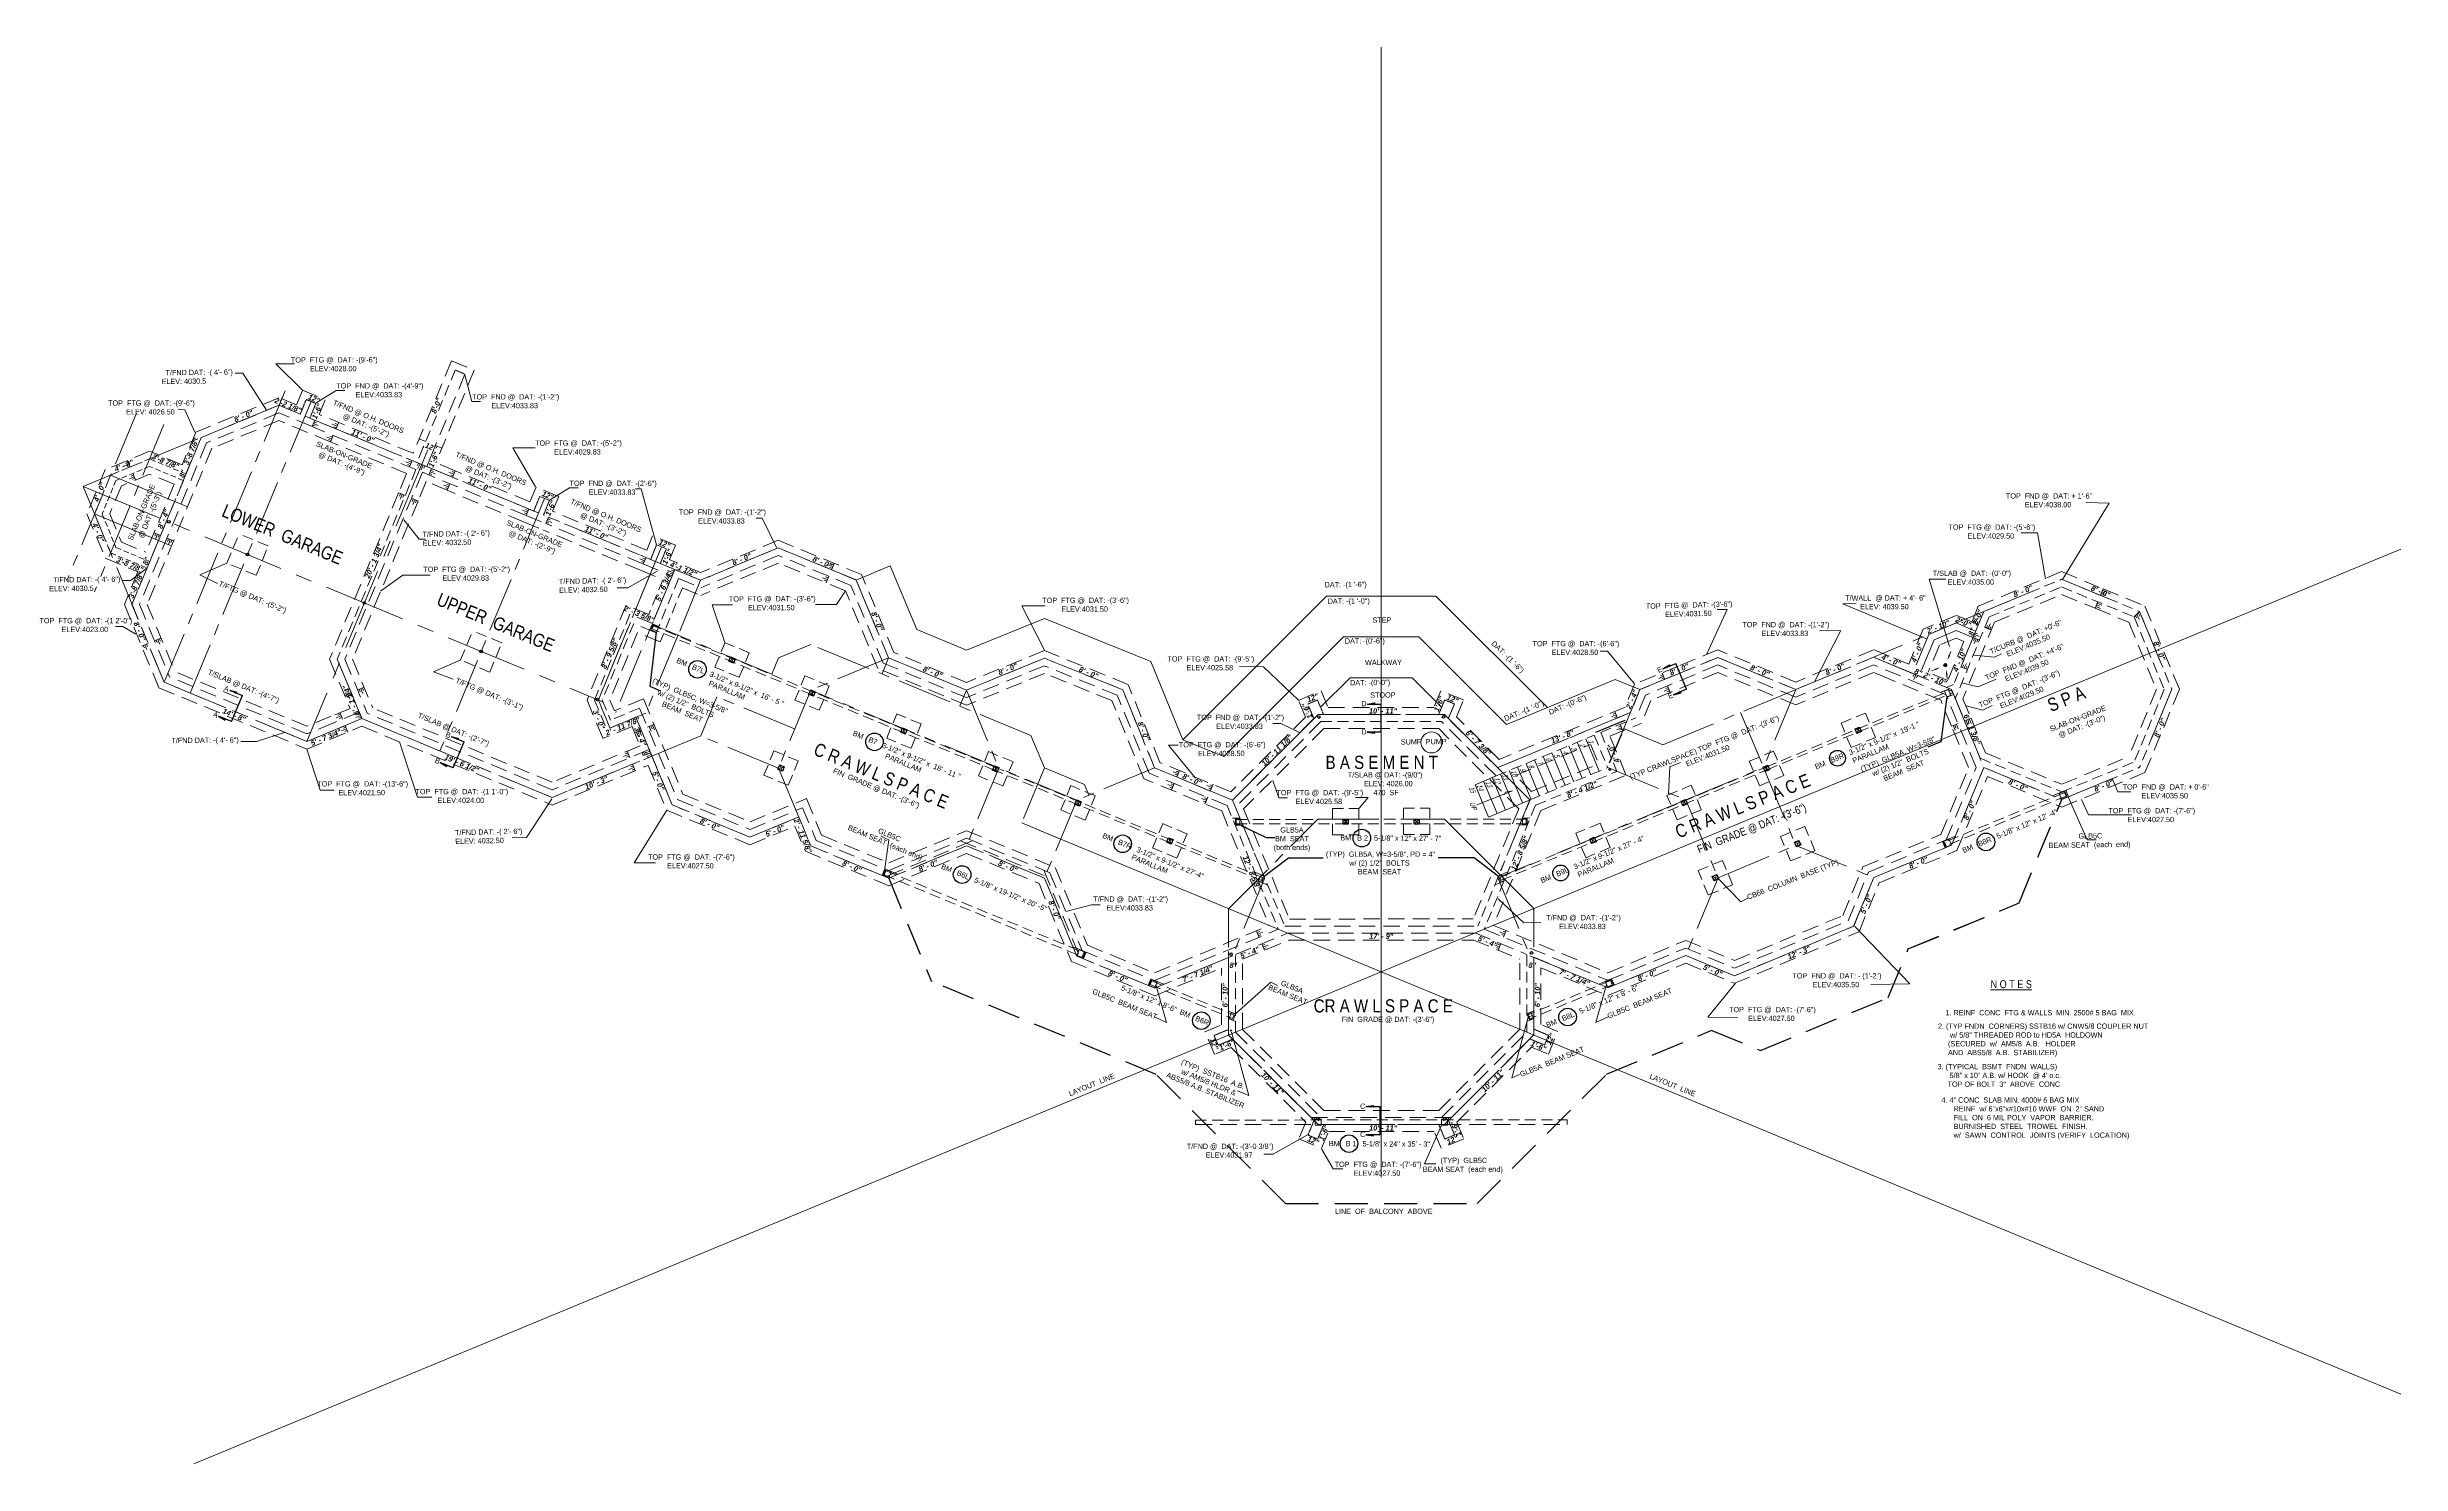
# Model space of a CAD drawing. Header units: inches. Extents: x -10188 to 9179, y -281 to 6710.
# Drawn here: x 1330 to 4010, y 5097 to 6710 of the extents above; entities that cross this region are included whole.
import ezdxf

# ---------------------------------------------------------------- set-up
doc = ezdxf.new("R2010")
doc.units = ezdxf.units.IN
doc.header["$MEASUREMENT"] = 0
doc.linetypes.add('CENTER', pattern=[2, 1.25, -0.25, 0.25, -0.25])
doc.linetypes.add('HIDDEN', pattern=[0.375, 0.25, -0.125])
for name, color, linetype, lineweight in [('BALCONY', 7, 'Continuous', 9), ('BEAMS TEXT', 3, 'Continuous', 20), ('CONCRETE', 7, 'Continuous', 20), ('FLOOR BEAMS', 3, 'HIDDEN', 20), ('FOOTING', 7, 'HIDDEN', 5), ('FOOTING TEXT', 7, 'Continuous', 9), ('FOUNDATION', 7, 'HIDDEN', 20), ('FOUNDATION TEXT', 7, 'Continuous', 9), ('GRID', 1, 'CENTER', 20), ('LAYOUT', 6, 'Continuous', 9), ('STEEL', 5, 'Continuous', 9), ('WALL FRAMING', 7, 'Continuous', 30)]:
    doc.layers.add(name, color=color, linetype=linetype, lineweight=lineweight)
for name, color, linetype in [('FL FRAMING STEEL', 7, 'Continuous'), ('LLTEXT', 7, 'Continuous'), ('STAIRS', 7, 'Continuous')]:
    doc.layers.add(name, color=color, linetype=linetype)
doc.styles.add('ARCHENT', font='technical.ttf', dxfattribs={"height": 6})
doc.styles.add('ARCHENTLTD', font='technical.ttf', dxfattribs={"height": 0.1875})
doc.styles.add('EXIST', font='romans.shx', dxfattribs={"width": 0.75, "oblique": 20, "height": 12})
doc.dimstyles.new('ARCHENT', dxfattribs={"dimtxt": 6, "dimasz": 6, "dimexe": 9, "dimexo": 3, "dimgap": 1, "dimtad": 0, "dimtoh": 1, "dimdec": 3, "dimzin": 0, "dimdsep": 46, "dimlunit": 4, "dimtxsty": 'ARCHENTLTD', "dimcen": 6, "dimaunit": 1, "dimadec": 0, "dimazin": 0, "dimtfac": 1, "dimtdec": 3, "dimtofl": 0, "dimtmove": 0, "dimatfit": 3, "dimfxl": 1, "dimfrac": 2, "dimtolj": 1, "dimtzin": 0, "dimarcsym": 0})
doc.dimstyles.new('ARCHENTLTD', dxfattribs={"dimscale": 0.05, "dimtxt": 0.1875, "dimasz": 3, "dimexe": 9, "dimexo": 1, "dimgap": 2.5, "dimtad": 0, "dimdec": 1, "dimzin": 1, "dimdsep": 46, "dimlunit": 4, "dimtxsty": 'ARCHENTLTD', "dimblk": 'ARCHTICK', "dimcen": 6, "dimclrd": 256, "dimclre": 256, "dimclrt": 256, "dimaunit": 1, "dimadec": 0, "dimazin": 0, "dimtfac": 1, "dimtdec": 1, "dimtofl": 0, "dimtmove": 1, "dimatfit": 3, "dimldrblk": 'ARCHTICK', "dimfxl": 1, "dimfrac": 2, "dimtolj": 1, "dimtzin": 0, "dimlwd": 9, "dimlwe": 9, "dimarcsym": 0})

# ---------------------------------------------------------------- blocks, each defined once
blk = doc.blocks.new('_ArchTick')
at = {"color": 0, "linetype": 'ByBlock', "const_width": 0.15}
blk.add_lwpolyline([(-0.5, -0.5), (0.5, 0.5)], dxfattribs=at)

msp = doc.modelspace()

# ---------------------------------------------------------------- linework, layer by layer
at = {"layer": 'BALCONY', "linetype": 'HIDDEN', "lineweight": 25, "ltscale": 150}
for p, q in [((3575.1, 5735.7), (3623.8, 5853.5)), ((3575.1, 5735.7), (3623.7, 5853.4)), ((3449, 5683.4), (3575.1, 5735.7)), ((3449, 5683.3), (3575.1, 5735.7)), ((3426.1, 5628), (3449, 5683.3)), ((3280.8, 5567.7), (3426.1, 5628)), ((3225.3, 5590.6), (3280.8, 5567.7))]:
    msp.add_line(p, q, dxfattribs=at)
at = {"layer": 'BALCONY', "color": 3, "linetype": 'HIDDEN', "lineweight": 25, "ltscale": 150}
for p, q in [((2287.9, 5763.9), (2336.5, 5646.4)), ((2592.5, 5540.5), (2336.5, 5646.4)), ((3105.5, 5540.9), (3225.3, 5590.7)), ((2739.7, 5393.4), (2592.5, 5540.5)), ((2958.2, 5393.5), (3105.5, 5540.9)), ((2739.7, 5393.4), (2958.2, 5393.5))]:
    msp.add_line(p, q, dxfattribs=at)
at = {"layer": 'BEAMS TEXT', "linetype": 'Continuous', "lineweight": 30, "ltscale": 75}
for centre, radius in [((2070.2, 6001.7), 10), ((2271.7, 5919.1), 10), ((3368.3, 5900.5), 9), ((2826.7, 5809.6), 10), ((2554.3, 5803.1), 10), ((3537.4, 5805.2), 10), ((2371.5, 5768), 10), ((3053.1, 5769.9), 9), ((2644, 5601.7), 10), ((3061, 5605.9), 10), ((2812.1, 5461.6), 10)]:
    msp.add_circle(centre, radius, dxfattribs=at)
at = {"layer": 'CONCRETE', "lineweight": 20, "ltscale": 75}
for p, q in [((2289.7, 6119.6), (2251, 6103.4)), ((2289.7, 6119.6), (2319.9, 6047)), ((2786.6, 6085.2), (2622.9, 5921.6)), ((2786.6, 6085.2), (2910.9, 6085.2)), ((3038, 5958.2), (2910.9, 6085.2)), ((2376.6, 6023.5), (2465.3, 6059.7)), ((2586.5, 6010.6), (2465.3, 6059.7)), ((2376.6, 6023.5), (2319.9, 6047)), ((2805.9, 6038.7), (2669.5, 5902.4)), ((2805.9, 6038.7), (2891.6, 6038.7)), ((2991.6, 5938.9), (2891.6, 6038.7)), ((2622.9, 5921.6), (2586.5, 6010.6)), ((2813.3, 5992.2), (2779.6, 5958.5)), ((2813.3, 5992.2), (2884, 5992.2)), ((2917.6, 5958.6), (2884, 5992.2)), ((3115.2, 5990.2), (2991.6, 5938.9)), ((3143.4, 5978.6), (3115.2, 5990.2)), ((2669.5, 5902.4), (2622.9, 5921.6))]:
    msp.add_line(p, q, dxfattribs=at)
at = {"layer": 'CONCRETE', "lineweight": 9, "ltscale": 50}
for p, q in [((3490.2, 6007.6), (3490.2, 6005.8)), ((3491.2, 6008.1), (3491.2, 6005)), ((3492, 6007.5), (3492.1, 6005.7))]:
    msp.add_line(p, q, dxfattribs=at)
msp.add_circle((3491.2, 6006.5), 2, dxfattribs=at)
at = {"layer": 'CONCRETE', "lineweight": 20, "ltscale": 1.5}
msp.add_circle((2906, 5918.5), 12, dxfattribs=at)
at = {"layer": 'FL FRAMING STEEL', "color": 7, "lineweight": 9, "ltscale": 50}
for p, q in [((3495.8, 6017.8), (3497.5, 6021.9)), ((3479.6, 6001.6), (3475.6, 5999.9)), ((3492.7, 5995.6), (3493.3, 5991.2))]:
    msp.add_line(p, q, dxfattribs=at)
for points in [[(3496.8, 6017.4), (3493.5, 6012.3), (3494.9, 6018.2)], [(3480, 6000.7), (3485.2, 6004), (3479.3, 6002.5)], [(3491.7, 5995.5), (3491.9, 6001.5), (3493.7, 5995.7)]]:
    msp.add_solid(points, dxfattribs=at)
at = {"layer": 'FLOOR BEAMS', "ltscale": 50}
for p, q in [((2019.9, 6051.3), (2018.5, 6048)), ((2200, 5973), (2018.5, 6048)), ((2201.4, 5976.3), (2019.9, 6051.3)), ((3286.9, 5890.5), (3497.9, 5978.1)), ((3497.9, 5978.1), (3499.3, 5974.9)), ((2409.1, 5886.6), (2200, 5973)), ((2410.4, 5889.9), (2201.4, 5976.3)), ((3288.2, 5887.3), (3499.3, 5974.9)), ((2712.3, 5761.3), (2409.1, 5886.6)), ((2713.7, 5764.6), (2410.4, 5889.9)), ((2983.9, 5764.8), (3286.9, 5890.5)), ((2985.3, 5761.6), (3288.2, 5887.3)), ((3286.9, 5890.5), (3288.2, 5887.3)), ((3626.9, 5861.5), (3490.3, 5804.9)), ((3628.6, 5857.4), (3492, 5800.8)), ((3628.6, 5857.4), (3626.9, 5861.5)), ((2683.7, 5830.9), (3013.9, 5831)), ((2683.7, 5825.7), (3013.9, 5825.9)), ((3492, 5800.7), (3490.3, 5804.9)), ((2284.7, 5772.4), (2282.8, 5767.7)), ((2282.8, 5767.7), (2508.3, 5674.4)), ((2284.7, 5772.4), (2510.2, 5679.1)), ((2713.7, 5764.6), (2712.3, 5761.3)), ((2983.9, 5764.8), (2985.3, 5761.6)), ((2510.2, 5679.1), (2508.3, 5674.4)), ((2587.5, 5647), (2585.8, 5642.8)), ((2585.8, 5642.8), (2679.6, 5604)), ((2587.5, 5647), (2681.3, 5608.1)), ((3110, 5647.3), (3016.2, 5608.5)), ((3111.9, 5642.6), (3018.2, 5603.8)), ((3110, 5647.3), (3111.9, 5642.6)), ((2681.3, 5608.2), (2679.6, 5604)), ((3016.2, 5608.5), (3018.2, 5603.8)), ((2637.4, 5488.5), (3060.4, 5488.7)), ((2637.4, 5483.4), (2637.4, 5488.5)), ((3060.4, 5483.6), (3060.4, 5488.7))]:
    msp.add_line(p, q, dxfattribs=at)
at = {"layer": 'FLOOR BEAMS', "ltscale": 75}
for p, q in [((2201.4, 5976.3), (2200, 5973)), ((2410.4, 5889.9), (2409.1, 5886.7)), ((2683.7, 5825.7), (2683.7, 5830.9)), ((3013.9, 5825.9), (3013.9, 5831)), ((2637.4, 5483.4), (2776.9, 5483.4)), ((2920.9, 5483.5), (3060.4, 5483.6))]:
    msp.add_line(p, q, dxfattribs=at)
at = {"layer": 'FLOOR BEAMS', "color": 4, "lineweight": 20, "ltscale": 50}
for p, q in [((2773.8, 5709.4), (2776.8, 5709.4)), ((2920.8, 5709.4), (2923.8, 5709.4))]:
    msp.add_line(p, q, dxfattribs=at)
at = {"layer": 'FLOOR BEAMS', "color": 4, "ltscale": 50}
msp.add_line((2675, 5674.8), (2675, 5680.3), dxfattribs=at)
at = {"layer": 'FOOTING', "ltscale": 75}
for p, q in [((1790, 6353), (1746.3, 6247.7)), ((1815.9, 6342.3), (1772.2, 6236.9)), ((1593.6, 6311), (1498.8, 6271.8)), ((1613.4, 6302.8), (1593.7, 6311)), ((1613.4, 6302.8), (1620.2, 6319.4)), ((1620.2, 6319.5), (1646.1, 6308.8)), ((1646.1, 6308.8), (1639.2, 6292.1)), ((1593.6, 6285), (1517.2, 6253.4)), ((1652.2, 6260.8), (1593.6, 6285)), ((1746.3, 6247.7), (1639.2, 6292.1)), ((1446.3, 6250), (1395.8, 6229.1)), ((1517.2, 6253.4), (1443.5, 6075.7)), ((1483.4, 6234.7), (1446.3, 6250)), ((1498.8, 6271.8), (1483.4, 6234.7)), ((1739, 6224.8), (1652.2, 6260.8)), ((1753.2, 6264.3), (1760.6, 6261.2)), ((1771.7, 6256.7), (1779.1, 6253.6)), ((1395.8, 6229.1), (1374.9, 6178.7)), ((1446.3, 6224.1), (1414.2, 6210.8)), ((1474.2, 6212.5), (1446.3, 6224.1)), ((1739, 6224.8), (1729.8, 6202.6)), ((1794.4, 6227.7), (1772.2, 6236.9)), ((1879.4, 6192.5), (1794.4, 6227.7)), ((1414.2, 6210.8), (1400.9, 6178.7)), ((1474.2, 6212.5), (1442.1, 6135)), ((1729.8, 6202.6), (1651.3, 6013.2)), ((1752, 6193.4), (1677.3, 6013.2)), ((1761.2, 6215.6), (1752, 6193.4)), ((1785.2, 6205.6), (1761.2, 6215.6)), ((1872.1, 6169.6), (1785.2, 6205.6)), ((1879.4, 6192.5), (1886.3, 6209.1)), ((1912.1, 6198.4), (1886.3, 6209.1)), ((1912.1, 6198.4), (1905.2, 6181.8)), ((1374.9, 6178.7), (1395.8, 6128.2)), ((1400.9, 6178.7), (1414.2, 6146.6)), ((1872.1, 6169.6), (1894.2, 6160.5)), ((2012, 6137.5), (1905.2, 6181.8)), ((1414.2, 6146.6), (1442.1, 6135)), ((2005.1, 6114.5), (1894.2, 6160.5)), ((2012.4, 6137.3), (2019.1, 6153.9)), ((2045.1, 6143.2), (2019.2, 6154)), ((2045.1, 6143.2), (2038.3, 6126.6)), ((2162.2, 6148.7), (2073.6, 6111.9)), ((2257.1, 6109.6), (2162.2, 6148.7)), ((1395.8, 6128.2), (1432.9, 6112.8)), ((1432.9, 6112.8), (1417.5, 6075.7)), ((2005.1, 6114.5), (2030.5, 6104)), ((2073.6, 6111.9), (2037.9, 6126.7)), ((2162.3, 6122.8), (2073.8, 6086)), ((2238.7, 6091.2), (2162.3, 6122.8)), ((3528.7, 6073.6), (3623.5, 6113)), ((3623.5, 6113), (3670.9, 6093.4)), ((2052.9, 6094.7), (2073.8, 6086)), ((2275.6, 6002.6), (2238.7, 6091.2)), ((2293.9, 6020.9), (2257.1, 6109.6)), ((3547.1, 6055.3), (3623.5, 6087)), ((3623.5, 6087), (3661.8, 6071.2)), ((3670.9, 6093.4), (3718.4, 6073.8)), ((1417.5, 6075.7), (1456.8, 5980.8)), ((1443.5, 6075.7), (1475.1, 5999.2)), ((1988.9, 6074.9), (1944.4, 5966.8)), ((2014.7, 6064.3), (1988.9, 6074.9)), ((3503.5, 6063.2), (3466, 6047.6)), ((3521.4, 6055.8), (3503.5, 6063.2)), ((3528.7, 6073.6), (3521.4, 6055.8)), ((3661.8, 6071.2), (3700, 6055.4)), ((3718.4, 6073.8), (3757.7, 5979)), ((2001.9, 6043.6), (1970.3, 5966.8)), ((2027.7, 6032.9), (2001.9, 6043.6)), ((3466, 6047.6), (3449.5, 6007.6)), ((3503.5, 6037.2), (3484.4, 6029.2)), ((3512.2, 6033.6), (3493.9, 5989.2)), ((3512.2, 6033.6), (3503.5, 6037.2)), ((3547.1, 6055.3), (3511.2, 5968.3)), ((3700, 6055.4), (3731.7, 5979)), ((1651.3, 6013.2), (1674.5, 5957.3)), ((1677.3, 6013.2), (1700.4, 5957.8)), ((2376.5, 5986.8), (2293.9, 6020.9)), ((2465.4, 6023.1), (2376.5, 5986.8)), ((2560.4, 5984.5), (2465.3, 6023.1)), ((3187, 6005.3), (3137.3, 5984.7)), ((3232.1, 6024), (3187, 6005.3)), ((3320.8, 5987.3), (3232.1, 6024)), ((3409.5, 6024.1), (3320.8, 5987.3)), ((3427.3, 6016.7), (3409.5, 6024.1)), ((3449.5, 6007.6), (3427.3, 6016.7)), ((3484.4, 6029.2), (3471.7, 5998.4)), ((1456.8, 5980.8), (1625.5, 5910.9)), ((1625.5, 5936.9), (1475.1, 5999.2)), ((2376.5, 5960.8), (2275.6, 6002.6)), ((2465.4, 5997.1), (2376.4, 5960.8)), ((2542.1, 5966.1), (2465.4, 5997.1)), ((2596.8, 5895.6), (2560.5, 5984.4)), ((3137.3, 5984.7), (3126.6, 5958.7)), ((3232.1, 5998), (3155.7, 5966.3)), ((3320.8, 5961.3), (3232.1, 5998)), ((3409.5, 5998.1), (3320.8, 5961.3)), ((3418.1, 5994.6), (3409.5, 5998.1)), ((3486, 5966.5), (3418.1, 5994.6)), ((3493.9, 5989.2), (3471.7, 5998.4)), ((3731.7, 5979), (3700.1, 5902.5)), ((3757.7, 5979), (3718.5, 5884.1)), ((1674.5, 5957.3), (1652.9, 5948.3)), ((1904.6, 5873.1), (1700.4, 5957.8)), ((1944.4, 5966.8), (1962.5, 5923)), ((1970.3, 5966.8), (1975.5, 5954.4)), ((2008.6, 5968.1), (1975.5, 5954.4)), ((2008.6, 5968.1), (2053.5, 5859.7)), ((2578.4, 5877.3), (2542.1, 5966.1)), ((2754.6, 5966.3), (2780.4, 5977.4)), ((2762.7, 5947.4), (2754.7, 5966.4)), ((2780.5, 5977.3), (2788.4, 5958.2)), ((2788.4, 5958.2), (2908.7, 5958.2)), ((2916.7, 5977.3), (2908.7, 5958.2)), ((2942.5, 5967), (2916.5, 5977.2)), ((2934.6, 5947.7), (2942.6, 5966.7)), ((3126.6, 5958.7), (2983.2, 5899.2)), ((3155.7, 5966.3), (3144.9, 5940.2)), ((3498.2, 5936.9), (3486, 5966.5)), ((3511.2, 5968.3), (3520.4, 5946.1)), ((1652.9, 5948.3), (1625.5, 5936.9)), ((1625.5, 5910.9), (1688.1, 5936.9)), ((1688.1, 5936.9), (1904.6, 5847.2)), ((1995.7, 5936.8), (1962.5, 5923)), ((1995.7, 5936.8), (2004.8, 5914.6)), ((1998.7, 5929.4), (2006, 5932.6)), ((2000.6, 5930.1), (2002.9, 5924.9)), ((2002.4, 5931), (2003.9, 5927.5)), ((2004.2, 5931.8), (2006.5, 5926.5)), ((2013.3, 5935.8), (2020.6, 5939)), ((2015.2, 5936.5), (2017.5, 5931.3)), ((2017, 5937.3), (2018.5, 5933.9)), ((2018.8, 5938.2), (2021.2, 5932.9)), ((2762.7, 5947.4), (2677.5, 5862.3)), ((2783.4, 5934.2), (2692.1, 5843)), ((2783.4, 5934.2), (2914.2, 5934.2)), ((3005.5, 5843), (2914.2, 5934.2)), ((2983.2, 5899.2), (2934.6, 5947.7)), ((3109.3, 5925.5), (3144.9, 5940.2)), ((3109.5, 5924.9), (3127.7, 5881.2)), ((3517.7, 5890.1), (3498.2, 5936.9)), ((3520.4, 5946.1), (3536.8, 5906.7)), ((2004.8, 5914.6), (1904.6, 5873.1)), ((3001.8, 5880.9), (3087.1, 5916.3)), ((3087.3, 5915.7), (3096.3, 5894.2)), ((3536.8, 5906.7), (3623.7, 5870.8)), ((3623.7, 5870.8), (3700.1, 5902.5)), ((1904.6, 5847.2), (2014, 5892.4)), ((2014, 5892.4), (2035.1, 5841.3)), ((2667.1, 5840.6), (2578.4, 5877.2)), ((2677.5, 5862.3), (2596.8, 5895.6)), ((2612.9, 5871.7), (2609.8, 5864.3)), ((2619, 5886.4), (2615.9, 5879.1)), ((2657.2, 5870.7), (2654.1, 5863.3)), ((3020, 5862.5), (3002.1, 5880.3)), ((3020, 5862.5), (3096.3, 5894.1)), ((3030.6, 5840.9), (3127.7, 5881.2)), ((3486.1, 5813.6), (3517.7, 5890.1)), ((3504.4, 5795.3), (3539.3, 5879.7)), ((3539.3, 5879.7), (3623.7, 5844.8)), ((3623.7, 5844.8), (3718.5, 5884.1)), ((2053.5, 5859.7), (2130, 5828)), ((2130, 5828), (2194.2, 5854.5)), ((2194.2, 5854.5), (2211.4, 5812.9)), ((2651.1, 5855.9), (2648, 5848.5)), ((2673.3, 5846.7), (2651.1, 5855.9)), ((2035.1, 5841.3), (2129.9, 5802)), ((2129.9, 5802), (2181.2, 5823.2)), ((2181.2, 5823.2), (2193, 5794.5)), ((2287.9, 5781.3), (2376.5, 5818)), ((2376.6, 5818), (2477.5, 5776.2)), ((2667.1, 5840.6), (2721.2, 5710.1)), ((2692.1, 5843), (2744.2, 5717.4)), ((3005.5, 5843), (2953.5, 5717.5)), ((3030.6, 5840.9), (2976.5, 5710.2)), ((2193, 5794.5), (2287.9, 5755.3)), ((2211.4, 5812.9), (2287.9, 5781.3)), ((2287.9, 5755.3), (2376.6, 5792.1)), ((2376.6, 5792.1), (2459.1, 5757.9)), ((3397.4, 5776.8), (3486.1, 5813.6)), ((3415.8, 5758.5), (3504.4, 5795.3)), ((2477.5, 5776.2), (2514.3, 5687.6)), ((3374.5, 5721.4), (3397.4, 5776.8)), ((2459.1, 5757.9), (2495.9, 5669.2)), ((3392.9, 5703), (3415.8, 5758.5)), ((2590.7, 5656), (2721.2, 5710.1)), ((2744.2, 5717.4), (2953.5, 5717.5)), ((2976.5, 5710.2), (3106.9, 5656.3)), ((3251, 5670.2), (3374.5, 5721.4)), ((2514.2, 5687.6), (2590.7, 5656)), ((2691, 5671.6), (2743.6, 5693.4)), ((2743.6, 5693.4), (2954.1, 5693.5)), ((2954.1, 5693.5), (3006.7, 5671.8)), ((3106.9, 5656.3), (3195.6, 5693.1)), ((3195.6, 5693.1), (3251, 5670.2)), ((3251, 5644.2), (3392.8, 5703)), ((2495.9, 5669.2), (2590.8, 5630)), ((2590.8, 5630), (2667, 5661.6)), ((2667, 5597), (2667, 5661.6)), ((2691, 5591.8), (2691, 5671.6)), ((3006.7, 5592), (3006.7, 5671.8)), ((3030.7, 5597.2), (3030.7, 5661.8)), ((3030.7, 5661.8), (3106.9, 5630.3)), ((3106.9, 5630.3), (3195.6, 5667.1)), ((3195.6, 5667.1), (3251, 5644.2)), ((2648, 5589), (2667, 5597)), ((2658.8, 5563.2), (2648, 5589)), ((2691, 5591.8), (2783.5, 5499.4)), ((2914.3, 5499.5), (3006.7, 5592)), ((3049.8, 5589.3), (3030.7, 5597.2)), ((3039.1, 5563.4), (3049.8, 5589.3)), ((2677.8, 5571.2), (2658.8, 5563.2)), ((2677.8, 5571.2), (2762.9, 5486.2)), ((2934.8, 5486.1), (3020, 5571.4)), ((3020, 5571.4), (3039, 5563.4)), ((2783.5, 5499.4), (2914.3, 5499.5)), ((2762.9, 5486.2), (2754.9, 5467.2)), ((2780.7, 5456.4), (2788.7, 5475.4)), ((2788.7, 5475.4), (2909, 5475.5)), ((2916.9, 5456.4), (2909, 5475.5)), ((2934.8, 5486.1), (2942.8, 5467.1)), ((2754.9, 5467.1), (2780.7, 5456.4)), ((2942.8, 5467), (2916.8, 5456.5))]:
    msp.add_line(p, q, dxfattribs=at)
at = {"layer": 'FOOTING', "lineweight": 9, "ltscale": 75}
for p, q in [((1632, 6279.8), (1634.7, 6278.6)), ((1632.8, 6281.7), (1638.3, 6279.3)), ((1633.6, 6283.5), (1636.3, 6282.3)), ((1659.7, 6278.8), (1654.1, 6280.9)), ((1659, 6276.9), (1656.2, 6278)), ((1660.4, 6280.7), (1657.6, 6281.7)), ((1661.2, 6282.5), (1658.2, 6275.1)), ((1653.6, 6264.2), (1648, 6266.2)), ((1652.9, 6262.3), (1650.1, 6263.3)), ((1654.3, 6266), (1651.5, 6267.1)), ((1655.2, 6267.9), (1652.1, 6260.5)), ((1422.6, 6235.7), (1417.2, 6233.2)), ((1421.8, 6237.6), (1419.1, 6236.3)), ((1423.5, 6233.9), (1420.7, 6232.7)), ((1421.1, 6239.4), (1424.2, 6232)), ((1428.7, 6221.1), (1423.2, 6218.6)), ((1427.8, 6222.9), (1425.1, 6221.7)), ((1429.5, 6219.3), (1426.8, 6218)), ((1427.2, 6224.8), (1430.2, 6217.4)), ((1743.6, 6235.8), (1738, 6237.9)), ((1742.9, 6233.9), (1740.1, 6235)), ((1744.3, 6237.7), (1741.5, 6238.7)), ((1752.4, 6236.6), (1751.2, 6233.9)), ((1754.2, 6235.8), (1751.7, 6230.3)), ((1756.1, 6234.9), (1754.8, 6232.2)), ((1757.9, 6234.2), (1755.4, 6228.8)), ((1759.8, 6233.4), (1758.5, 6230.7)), ((1765, 6224.8), (1767.8, 6223.6)), ((1765.8, 6226.6), (1771.3, 6224.2)), ((1766.6, 6228.5), (1769.4, 6227.2)), ((1792.8, 6224.1), (1787.2, 6226.1)), ((1792.2, 6222.2), (1789.3, 6223.2)), ((1793.5, 6225.9), (1790.7, 6227)), ((1794.4, 6227.8), (1791.3, 6220.4)), ((1730, 6202.6), (1737.4, 6199.5)), ((1731.8, 6201.7), (1730.8, 6198.9)), ((1733.7, 6201), (1731.6, 6195.4)), ((1735.6, 6200.3), (1734.5, 6197.5)), ((1744.6, 6196.5), (1752, 6193.4)), ((1746.4, 6195.7), (1745.4, 6192.8)), ((1748.3, 6195), (1746.2, 6189.3)), ((1750.2, 6194.3), (1749.1, 6191.5)), ((1786.8, 6209.4), (1781.2, 6211.5)), ((1786.1, 6207.6), (1783.3, 6208.6)), ((1787.5, 6211.3), (1784.7, 6212.3)), ((1788.3, 6213.1), (1785.2, 6205.7)), ((1876.6, 6180.7), (1871, 6182.8)), ((1875.9, 6178.9), (1873.1, 6179.9)), ((1877.3, 6182.6), (1874.5, 6183.7)), ((1898, 6169.5), (1900.8, 6168.3)), ((1898.8, 6171.4), (1904.3, 6169)), ((1899.6, 6173.2), (1902.4, 6172)), ((1451.4, 6157.1), (1458.8, 6154)), ((1453.3, 6156.3), (1452.2, 6153.5)), ((1455.1, 6155.6), (1453, 6149.9)), ((1457, 6154.9), (1456, 6152.1)), ((1466.1, 6151), (1473.5, 6148)), ((1467.9, 6150.2), (1466.8, 6147.4)), ((1469.8, 6149.5), (1467.7, 6143.9)), ((1471.6, 6148.8), (1470.6, 6146)), ((2010, 6125.3), (2004.4, 6127.4)), ((2009.3, 6123.4), (2006.5, 6124.5)), ((2010.7, 6127.2), (2007.9, 6128.2)), ((2042.7, 6111.8), (2037, 6113.9)), ((2043.4, 6113.7), (2040.5, 6114.8)), ((2224.2, 6118.7), (2218.5, 6120.8)), ((2223.5, 6116.8), (2220.6, 6117.8)), ((2224.9, 6120.6), (2222, 6121.6)), ((2225.7, 6122.4), (2222.6, 6115)), ((2042, 6110), (2039.2, 6111)), ((2218.1, 6104), (2212.5, 6106.1)), ((2217.4, 6102.2), (2214.6, 6103.2)), ((2218.8, 6105.9), (2216, 6107)), ((2219.6, 6107.7), (2216.6, 6100.3)), ((3668.8, 6087.9), (3674.1, 6085.8)), ((3669.6, 6089.8), (3673, 6088.4)), ((3670.3, 6091.7), (3675.6, 6089.5)), ((3525.1, 6054.1), (3527.5, 6059.6)), ((3662.6, 6073.2), (3667.9, 6071.1)), ((3663.4, 6075.1), (3666.9, 6073.7)), ((3664.2, 6076.9), (3669.5, 6074.7)), ((3707.7, 6063.1), (3709, 6060.4)), ((3709.2, 6064.6), (3712, 6058.5)), ((3710.7, 6066.1), (3712.6, 6062.1)), ((1437.1, 6028.3), (1444.5, 6031.3)), ((1451.8, 6034.3), (1459.2, 6037.4)), ((1453.7, 6035), (1454.9, 6032.3)), ((1455.5, 6035.8), (1458, 6030.4)), ((1457.3, 6036.7), (1458.6, 6034)), ((3523.2, 6039.7), (3526, 6038.6)), ((3523.3, 6054.9), (3524.5, 6057.7)), ((3524.5, 6037.3), (3523.3, 6034.5)), ((3526.3, 6036.5), (3523.9, 6031)), ((3524, 6041.6), (3529.6, 6039.2)), ((3524.8, 6043.4), (3527.6, 6042.2)), ((3528.1, 6035.6), (3526.9, 6032.9)), ((3527, 6053.3), (3528.1, 6056.1)), ((3538.1, 6048.8), (3539.3, 6051.6)), ((3539.9, 6048), (3542.3, 6053.5)), ((3541.7, 6047.2), (3542.9, 6050)), ((1439, 6029), (1440.3, 6026.2)), ((1440.8, 6029.8), (1443.3, 6024.3)), ((1442.7, 6030.6), (1443.9, 6027.9)), ((3510.8, 6003.9), (3512.1, 6006.7)), ((3512.6, 6003.1), (3515.2, 6008.5)), ((3514.5, 6002.3), (3515.7, 6005)), ((1690.6, 5981.3), (1683.2, 5978.2)), ((1685, 5979), (1686.2, 5976.2)), ((1686.9, 5979.7), (1689.1, 5974.2)), ((1688.7, 5980.5), (1689.9, 5977.7)), ((3170.3, 5993.8), (3164.8, 5991.3)), ((3169.4, 5995.7), (3166.7, 5994.4)), ((3171.1, 5992), (3168.4, 5990.8)), ((3168.7, 5997.5), (3171.8, 5990.1)), ((3176.3, 5979.2), (3170.9, 5976.7)), ((3175.5, 5981), (3172.8, 5979.8)), ((3174.8, 5982.9), (3177.9, 5975.5)), ((3455.7, 5996.4), (3454.6, 5993.6)), ((3457.5, 5995.6), (3455.3, 5990.1)), ((3459.4, 5994.9), (3458.3, 5992.1)), ((1665.9, 5945.1), (1662.8, 5952.4)), ((1675.8, 5975.1), (1668.4, 5972.1)), ((1670.2, 5972.9), (1671.4, 5970.1)), ((1672.1, 5973.6), (1674.3, 5968.1)), ((1673.9, 5974.4), (1675.1, 5971.6)), ((1685.8, 5951.1), (1683, 5950)), ((3115.6, 5951.8), (3112.9, 5950.5)), ((3114.9, 5953.7), (3118, 5946.3)), ((3177.2, 5977.4), (3174.4, 5976.1)), ((1664.4, 5948.7), (1658.8, 5946.5)), ((1663.6, 5950.6), (1660.8, 5949.5)), ((1665.1, 5946.9), (1662.3, 5945.8)), ((1670.5, 5933.9), (1664.9, 5931.7)), ((1669.7, 5935.8), (1667, 5934.7)), ((1671.2, 5932.1), (1668.5, 5931)), ((1672, 5930.3), (1669, 5937.6)), ((1686.5, 5949.3), (1681, 5947)), ((1687.3, 5947.4), (1684.5, 5946.3)), ((3116.4, 5950), (3111, 5947.5)), ((3117.3, 5948.2), (3114.6, 5946.9)), ((3122.5, 5935.3), (3117, 5932.8)), ((3121.7, 5937.2), (3118.9, 5935.9)), ((3123.3, 5933.5), (3120.6, 5932.3)), ((3121, 5939), (3124, 5931.6)), ((3500, 5937.6), (3502.2, 5932.3)), ((3501.9, 5938.4), (3503.3, 5934.9)), ((3503.7, 5939.1), (3505.9, 5933.8)), ((3514.7, 5943.8), (3516.9, 5938.5)), ((3516.6, 5944.5), (3518, 5941.1)), ((3518.4, 5945.3), (3520.6, 5940)), ((1991.6, 5904.8), (1986, 5902.5)), ((1990.8, 5906.6), (1988, 5905.5)), ((1992.3, 5902.9), (1989.5, 5901.8)), ((1993.1, 5901.1), (1990, 5908.5)), ((2016.8, 5906.6), (2011.2, 5904.3)), ((2016, 5908.4), (2013.3, 5907.3)), ((2017.5, 5904.7), (2014.8, 5903.6)), ((1997.7, 5890), (1992.1, 5887.7)), ((1996.9, 5891.8), (1994.2, 5890.7)), ((1998.4, 5888.1), (1995.7, 5887)), ((1999.2, 5886.3), (1996.2, 5893.7)), ((2611.5, 5868.4), (2605.9, 5870.5)), ((2612.2, 5870.3), (2609.4, 5871.3)), ((2613, 5872.1), (2610, 5864.7)), ((2617.6, 5883), (2611.9, 5885.1)), ((2616.9, 5881.1), (2614.1, 5882.2)), ((2618.3, 5884.9), (2615.4, 5885.9)), ((2619.1, 5886.7), (2616, 5879.3)), ((2657.3, 5870.9), (2654.3, 5863.6)), ((2610.8, 5866.5), (2608, 5867.6)), ((2649.7, 5852.6), (2644.1, 5854.7)), ((2649, 5850.7), (2646.2, 5851.8)), ((2650.4, 5854.5), (2647.6, 5855.5)), ((2651.3, 5856.3), (2648.2, 5848.9)), ((2655.8, 5867.2), (2650.2, 5869.3)), ((2655.1, 5865.4), (2652.3, 5866.4)), ((2656.5, 5869.1), (2653.7, 5870.2)), ((2706.8, 5703.9), (2709.8, 5696.5)), ((2707.6, 5702.1), (2710.4, 5703.1)), ((2708.3, 5700.2), (2713.9, 5702.3)), ((2709, 5698.4), (2711.8, 5699.4)), ((2712.8, 5689.3), (2715.8, 5681.9)), ((2713.6, 5687.5), (2716.4, 5688.5)), ((2714.3, 5685.6), (2719.9, 5687.6)), ((2715, 5683.7), (2717.8, 5684.7)), ((2983.6, 5685.8), (2977.9, 5687.9)), ((2982.9, 5683.9), (2980, 5685)), ((2984.2, 5687.7), (2981.4, 5688.7)), ((2985.1, 5689.5), (2982, 5682.1)), ((2989.6, 5700.5), (2984, 5702.5)), ((2988.9, 5698.6), (2986.1, 5699.6)), ((2990.3, 5702.3), (2987.5, 5703.4)), ((2991.1, 5704.2), (2988.1, 5696.8)), ((2771.5, 5491.4), (2773.6, 5489.3)), ((2780.2, 5491.4), (2772.2, 5491.4)), ((2774.2, 5491.4), (2777.9, 5487.7)), ((2777.1, 5491.4), (2779.2, 5489.3)), ((2920.6, 5491.5), (2918.5, 5489.3)), ((2923.4, 5491.5), (2919.7, 5487.7)), ((2926.2, 5491.4), (2924.1, 5489.3))]:
    msp.add_line(p, q, dxfattribs=at)
at = {"layer": 'FOOTING', "ltscale": 50}
for p, q in [((1534.3, 6122.7), (1548.1, 6155.9)), ((1581.2, 6142.2), (1548, 6156)), ((1567.6, 6108.9), (1581.4, 6142.2)), ((1567.5, 6108.9), (1534.2, 6122.7)), ((2030.8, 6103.8), (2014.6, 6064.2)), ((2053, 6094.7), (2027.7, 6032.9)), ((1800.4, 6012.4), (1814.2, 6045.7)), ((1847.3, 6031.9), (1814, 6045.7)), ((1833.6, 5998.6), (1847.4, 6031.9)), ((2089.9, 6004.2), (2101.4, 6032)), ((2129.1, 6020.5), (2101.4, 6032)), ((1833.5, 5998.7), (1800.3, 6012.4)), ((2117.6, 5992.8), (2089.9, 6004.2)), ((2117.6, 5992.8), (2129.1, 6020.5)), ((2181.1, 5966.6), (2192.6, 5994.3)), ((2220.3, 5982.8), (2192.6, 5994.3)), ((2208.8, 5955.1), (2220.3, 5982.8)), ((2208.8, 5955.1), (2181.1, 5966.6)), ((2285.7, 5923.4), (2297.2, 5951.1)), ((2324.8, 5939.6), (2297, 5951.1)), ((3372.4, 5940.4), (3400.1, 5951.9)), ((3411.6, 5924.2), (3400.1, 5951.9)), ((2313.4, 5911.9), (2324.9, 5939.6)), ((3383.9, 5912.7), (3372.4, 5940.4)), ((3383.9, 5912.6), (3411.7, 5924.1)), ((2145.8, 5881.2), (2157.3, 5908.9)), ((2184.9, 5897.5), (2157.3, 5908.9)), ((2173.5, 5869.7), (2185, 5897.5)), ((2313.3, 5911.9), (2285.6, 5923.4)), ((2390.3, 5880.3), (2401.7, 5908)), ((2429.3, 5896.6), (2401.6, 5908)), ((3267.9, 5897.1), (3295.6, 5908.5)), ((3279.4, 5869.3), (3267.9, 5897.1)), ((3307.1, 5880.8), (3295.6, 5908.5)), ((2173.4, 5869.8), (2145.8, 5881.2)), ((2417.9, 5868.9), (2390.1, 5880.3)), ((2418, 5868.8), (2429.5, 5896.5)), ((3279.4, 5869.2), (3307.1, 5880.7)), ((2484, 5841.6), (2495.4, 5869.3)), ((2523, 5857.9), (2495.3, 5869.3)), ((2511.7, 5830.1), (2523.1, 5857.8)), ((2874.2, 5813.6), (2874.2, 5843.5)), ((2874.2, 5843.5), (2904.2, 5843.5)), ((2904.2, 5813.6), (2904.2, 5843.5)), ((3174.1, 5858.2), (3201.8, 5869.7)), ((3185.6, 5830.5), (3174.1, 5858.2)), ((3213.3, 5842), (3201.8, 5869.7)), ((2511.6, 5830.1), (2483.8, 5841.6)), ((2588.5, 5798.2), (2600, 5825.9)), ((2627.6, 5814.5), (2599.9, 5826)), ((2793.3, 5843.2), (2823.3, 5843.2)), ((2793.3, 5813.3), (2793.3, 5843.2)), ((2823.3, 5813.3), (2823.3, 5843.2)), ((3098, 5826.6), (3070.3, 5815)), ((3109.5, 5798.9), (3098, 5826.6)), ((3185.7, 5830.4), (3213.4, 5841.9)), ((3303.5, 5811.4), (3331.2, 5822.9)), ((3342.7, 5795.2), (3331.2, 5822.9)), ((2616.1, 5786.8), (2588.4, 5798.3)), ((2616.2, 5786.7), (2627.7, 5814.5)), ((2793.3, 5813.2), (2823.3, 5813.2)), ((2874.2, 5813.5), (2904.2, 5813.5)), ((3081.8, 5787.3), (3070.3, 5815)), ((3109.5, 5798.7), (3081.8, 5787.2)), ((3315, 5783.7), (3303.5, 5811.4)), ((3315, 5783.6), (3342.7, 5795)), ((3209.7, 5772.6), (3237.4, 5784.1)), ((3221.1, 5744.9), (3209.7, 5772.6)), ((3248.9, 5756.4), (3237.4, 5784.1)), ((3221.2, 5744.8), (3248.9, 5756.3))]:
    msp.add_line(p, q, dxfattribs=at)
at = {"layer": 'FOOTING', "lineweight": 20, "ltscale": 75}
for p, q in [((3670.9, 6093.4), (3667.9, 6086)), ((3664.8, 6078.6), (3661.8, 6071.2)), ((3498.3, 5937), (3505.7, 5940)), ((3513.1, 5943.1), (3520.5, 5946.2))]:
    msp.add_line(p, q, dxfattribs=at)
at = {"layer": 'FOOTING', "lineweight": 9, "ltscale": 1.5}
for p, q in [((3521.4, 6055.8), (3528.8, 6052.7)), ((3536.1, 6049.7), (3543.5, 6046.6))]:
    msp.add_line(p, q, dxfattribs=at)
at = {"layer": 'FOOTING TEXT', "linetype": 'Continuous', "lineweight": 30, "ltscale": 25}
for p, q in [((3169.5, 6002.4), (3184.3, 6008.5)), ((3169.5, 6002.4), (3177, 6006.9)), ((3177, 6006.9), (3176.8, 6004.7)), ((3196.6, 5979), (3184.3, 6008.5)), ((1537.1, 5977.9), (1551.9, 5971.8)), ((1537.1, 5977.9), (1545.5, 5975.8)), ((3196.6, 5979), (3181.8, 5972.8)), ((1539.6, 5942.2), (1551.9, 5971.8)), ((1545.5, 5975.8), (1543.8, 5974.3)), ((2832.8, 5962.2), (2841.4, 5963.5)), ((2832.8, 5962.2), (2848.8, 5962.2)), ((2841.4, 5963.5), (2840.4, 5961.5)), ((2848.8, 5930.2), (2848.8, 5962.2)), ((3181.8, 5972.8), (3190.3, 5975)), ((3190.3, 5975), (3188.6, 5976.4)), ((1539.6, 5942.2), (1524.8, 5948.3)), ((1524.8, 5948.3), (1532.3, 5943.8)), ((1532.3, 5943.8), (1532.1, 5946)), ((1789.5, 5925.2), (1804.3, 5919.1)), ((1789.5, 5925.2), (1798, 5923.1)), ((2848.8, 5930.2), (2832.8, 5930.2)), ((2832.8, 5930.2), (2841.5, 5928.9)), ((2841.5, 5928.9), (2840.4, 5930.9)), ((1792, 5889.5), (1804.3, 5919.1)), ((1798, 5923.1), (1796.3, 5921.7)), ((1792, 5889.5), (1777.2, 5895.7)), ((1777.2, 5895.6), (1784.7, 5891.2)), ((1784.7, 5891.2), (1784.5, 5893.4)), ((2831.4, 5503.8), (2840, 5505.1)), ((2831.4, 5503.8), (2847.4, 5503.8)), ((2840, 5505.1), (2839, 5503.1)), ((2847.4, 5471.8), (2847.4, 5503.8)), ((2847.4, 5471.8), (2831.4, 5471.8)), ((2831.4, 5471.8), (2840, 5470.5)), ((2840, 5470.5), (2839, 5472.5))]:
    msp.add_line(p, q, dxfattribs=at)
at = {"layer": 'FOUNDATION', "linetype": 'HIDDEN', "lineweight": 20, "ltscale": 75}
msp.add_line((1790, 6352.9), (1815.9, 6342.3), dxfattribs=at)
at = {"layer": 'FOUNDATION', "ltscale": 50}
for p, q in [((1794.3, 6342.5), (1757.6, 6253.8)), ((1617.8, 6292.3), (1593.6, 6302.4)), ((1750.7, 6237.2), (1628.8, 6287.8)), ((1757.6, 6253.8), (1750.7, 6237.2)), ((1749.5, 6229.1), (1660, 6013.2)), ((1883.7, 6182), (1750.7, 6237.2)), ((1901.7, 6194.1), (1890.6, 6198.7)), ((2016.8, 6126.8), (1894.8, 6177.4)), ((2034.7, 6138.9), (2023.5, 6143.5)), ((2073.6, 6103.2), (2027.8, 6122.3)), ((2041.2, 6108.2), (2018.8, 6053.9)), ((2048.6, 6105.1), (2023.1, 6043.4)), ((3534.9, 6067.5), (3623.5, 6104.3)), ((3541, 6061.4), (3623.5, 6095.6)), ((3623.5, 6104.3), (3712.3, 6067.6)), ((3623.5, 6095.6), (3706.1, 6061.5)), ((1993.3, 6064.5), (1953, 5966.8)), ((3534.9, 6067.5), (3500.5, 5984.3)), ((3541, 6061.4), (3502.5, 5968.3)), ((3706.1, 6061.5), (3740.4, 5979)), ((3712.3, 6067.6), (3749.1, 5979)), ((1997.6, 6054), (1961.7, 5966.8)), ((3498.2, 5978.8), (3530.7, 5900.6)), ((3740.4, 5979), (3706.3, 5896.4)), ((3749.1, 5979), (3712.4, 5890.2)), ((1953, 5966.8), (1966.8, 5933.5)), ((1961.7, 5966.8), (1971.2, 5943.9)), ((2004.3, 5957.7), (1971.2, 5943.9)), ((2772.1, 5945.6), (2765.1, 5962.1)), ((2000, 5947.2), (1966.8, 5933.5)), ((2780.1, 5942.2), (2917.5, 5942.2)), ((2783.1, 5950.2), (2914.1, 5950.2)), ((2979.5, 5880.3), (3091.4, 5926.8)), ((3091.4, 5926.8), (3106.7, 5889.8)), ((3098.8, 5929.8), (3138.8, 5946.4)), ((3098.8, 5929.8), (3117.2, 5885.5)), ((3530.7, 5900.6), (3623.7, 5862.1)), ((3018.3, 5853.1), (3106.7, 5889.8)), ((3024.5, 5847), (3117.2, 5885.5)), ((3535, 5890.1), (3623.7, 5853.4)), ((3623.7, 5862.1), (3706.3, 5896.4)), ((3623.7, 5853.4), (3712.4, 5890.2)), ((2673.3, 5846.7), (2731.7, 5705.8)), ((2682.7, 5844.8), (2738.9, 5709.4)), ((3018.3, 5853.1), (2958.8, 5709.4)), ((3024.5, 5847), (2966, 5705.9)), ((2675, 5591.7), (2675, 5673.6)), ((2683, 5588.5), (2683, 5676.9)), ((3014.7, 5588.7), (3014.7, 5677.1)), ((3022.7, 5591.9), (3022.7, 5673.8))]:
    msp.add_line(p, q, dxfattribs=at)
at = {"layer": 'FOUNDATION', "ltscale": 75}
for p, q in [((1805.4, 6337.9), (1768.7, 6249.3)), ((1593.6, 6302.4), (1504.9, 6265.6)), ((1593.6, 6293.7), (1511, 6259.5)), ((1631.2, 6278.1), (1593.6, 6293.7)), ((1749.5, 6229.1), (1631.2, 6278.1)), ((1511, 6259.5), (1434.8, 6075.7)), ((1504.9, 6265.6), (1487.7, 6224.2)), ((1768.7, 6249.3), (1761.8, 6232.6)), ((1756.9, 6226.1), (1668.6, 6013.2)), ((1875.1, 6177), (1756.9, 6226.1)), ((1484.7, 6216.8), (1446.4, 6124.5)), ((1875.1, 6177), (1897.3, 6167.8)), ((2008.1, 6121.9), (1897.3, 6167.8)), ((2162.2, 6140.1), (2073.6, 6103.2)), ((2251, 6103.4), (2162.2, 6140.1)), ((1443.4, 6117.2), (1426.2, 6075.7)), ((2008.1, 6121.9), (2041.2, 6108.2)), ((2162.2, 6131.4), (2073.8, 6094.7)), ((2244.9, 6097.3), (2162.2, 6131.4)), ((2048.6, 6105.1), (2073.8, 6094.7)), ((2281.7, 6008.7), (2244.9, 6097.3)), ((2287.8, 6014.8), (2251, 6103.4)), ((1426.2, 6075.7), (1462.9, 5987)), ((1434.8, 6075.7), (1469, 5993.1)), ((2018.8, 6053.9), (1993.3, 6064.5)), ((2023.1, 6043.4), (1997.6, 6054)), ((1660, 6013.2), (1685, 5953)), ((1668.6, 6013.2), (1694.2, 5951.7)), ((2376.5, 5969.5), (2281.7, 6008.7)), ((2376.5, 5978.1), (2287.8, 6014.8)), ((2465.4, 6014.4), (2376.5, 5978.1)), ((2465.4, 6005.8), (2376.5, 5969.5)), ((2554.4, 5978.4), (2465.4, 6014.4)), ((2548.2, 5972.2), (2465.4, 6005.8)), ((3232.1, 6015.3), (3143.4, 5978.6)), ((3232.1, 6006.7), (3149.6, 5972.4)), ((3320.8, 5978.7), (3232.1, 6015.3)), ((3320.8, 5970), (3232.1, 6006.7)), ((3409.5, 6015.5), (3320.8, 5978.7)), ((3409.5, 6006.8), (3320.8, 5970)), ((3498.2, 5978.8), (3409.5, 6015.5)), ((3492.1, 5972.7), (3409.5, 6006.8)), ((1462.9, 5987), (1625.5, 5919.6)), ((1625.5, 5928.2), (1469, 5993.1)), ((2590.7, 5889.5), (2554.4, 5978.4)), ((3143.4, 5978.6), (3132.7, 5952.6)), ((1685, 5953), (1655.9, 5940.9)), ((1904.6, 5864.5), (1694.2, 5951.7)), ((2004.3, 5957.7), (2047.4, 5853.6)), ((2584.5, 5883.4), (2548.2, 5972.2)), ((3132.7, 5952.6), (2981.3, 5889.8)), ((3149.6, 5972.4), (3138.8, 5946.4)), ((3526.3, 5890.1), (3492.1, 5972.7)), ((3530.7, 5900.6), (3502.6, 5968.3)), ((1625.5, 5919.6), (1688.1, 5945.6)), ((1655.9, 5940.9), (1625.5, 5928.2)), ((1688.1, 5945.6), (1904.6, 5855.8)), ((2772.1, 5945.6), (2679.4, 5852.8)), ((2780.1, 5942.2), (2682.7, 5844.8)), ((2979.5, 5880.3), (2917.5, 5942.2)), ((2981.3, 5889.8), (2925.2, 5945.8)), ((2015.3, 5910.3), (1904.6, 5864.5)), ((1904.6, 5855.8), (2018.3, 5902.9)), ((2018.3, 5902.9), (2041.3, 5847.4)), ((2673.3, 5846.7), (2584.5, 5883.4)), ((2679.4, 5852.8), (2590.7, 5889.5)), ((3492.2, 5807.5), (3526.3, 5890.1)), ((3498.3, 5801.4), (3535, 5890.1)), ((2041.3, 5847.4), (2129.9, 5810.7)), ((2047.4, 5853.6), (2130, 5819.3)), ((2130, 5819.3), (2189.8, 5844.1)), ((2189.8, 5844.1), (2205.3, 5806.8)), ((2129.9, 5810.7), (2185.4, 5833.6)), ((2185.5, 5833.6), (2199.2, 5800.7)), ((2199.2, 5800.7), (2287.9, 5763.9)), ((2205.3, 5806.8), (2287.9, 5772.6)), ((2287.9, 5772.6), (2376.6, 5809.4)), ((2287.9, 5763.9), (2376.6, 5800.7)), ((2376.6, 5809.4), (2471.4, 5770.1)), ((2376.6, 5800.7), (2465.3, 5764)), ((3403.5, 5770.7), (3492.2, 5807.5)), ((3409.7, 5764.6), (3498.3, 5801.4)), ((2465.3, 5764), (2502, 5675.3)), ((2471.4, 5770.1), (2508.1, 5681.5)), ((3380.7, 5715.3), (3403.5, 5770.7)), ((3386.8, 5709.1), (3409.7, 5764.6)), ((2738.9, 5709.4), (2958.8, 5709.4)), ((3251, 5661.5), (3380.7, 5715.3)), ((2590.7, 5647.4), (2731.7, 5705.8)), ((2683, 5676.9), (2742.2, 5701.4)), ((2742.2, 5701.4), (2955.5, 5701.4)), ((2955.6, 5701.5), (3014.7, 5677.1)), ((2966, 5705.9), (3106.9, 5647.6)), ((3106.9, 5647.6), (3195.6, 5684.4)), ((3195.6, 5684.4), (3251, 5661.5)), ((3251, 5652.8), (3386.8, 5709.1)), ((2502, 5675.3), (2590.8, 5638.7)), ((2508.1, 5681.5), (2590.7, 5647.4)), ((2590.8, 5638.7), (2675, 5673.6)), ((3022.7, 5673.8), (3106.9, 5639)), ((3106.9, 5639), (3195.6, 5675.8)), ((3195.6, 5675.8), (3251, 5652.8)), ((2679.6, 5580.6), (2772.3, 5488)), ((2683, 5588.5), (2780.2, 5491.4)), ((2917.6, 5491.5), (3014.7, 5588.7)), ((2925.4, 5488), (3018.2, 5580.8)), ((2768.9, 5491.4), (2928.9, 5491.5)), ((2783.3, 5483.4), (2914.3, 5483.5))]:
    msp.add_line(p, q, dxfattribs=at)
at = {"layer": 'FOUNDATION', "ltscale": 1.5}
for p, q in [((1794.3, 6342.5), (1805.4, 6337.9)), ((1617.8, 6292.3), (1624.6, 6309)), ((1624.6, 6309), (1635.6, 6304.5)), ((1635.6, 6304.4), (1628.8, 6287.8)), ((1883.7, 6182), (1890.6, 6198.7)), ((1901.7, 6194.1), (1894.8, 6177.4)), ((2016.8, 6126.8), (2023.5, 6143.5)), ((2034.7, 6138.9), (2027.8, 6122.2)), ((2041.2, 6108.2), (2044.2, 6115.4)), ((1685, 5953), (1688.1, 5945.6)), ((2765.1, 5962.1), (2776.2, 5966.9)), ((2772.1, 5945.6), (2766, 5960.2)), ((2776.2, 5966.9), (2783.1, 5950.2)), ((2921, 5966.8), (2914.1, 5950.2)), ((2932.2, 5962.4), (2921, 5966.8)), ((2925.2, 5945.8), (2932.2, 5962.4)), ((2015.3, 5910.3), (2018.3, 5902.9)), ((2658.4, 5584.7), (2675, 5591.7)), ((2663.1, 5573.6), (2658.4, 5584.7)), ((2679.6, 5580.6), (2663.1, 5573.6)), ((3018.2, 5580.8), (3034.8, 5573.9)), ((3039.3, 5585), (3022.7, 5591.9)), ((3034.8, 5573.9), (3039.3, 5585)), ((2772.3, 5488), (2765.4, 5471.4)), ((2765.4, 5471.4), (2776.4, 5466.8)), ((2776.4, 5466.8), (2783.3, 5483.4)), ((2921.2, 5466.9), (2914.3, 5483.5)), ((2932.4, 5471.4), (2921.2, 5466.9)), ((2925.4, 5488), (2932.4, 5471.4))]:
    msp.add_line(p, q, dxfattribs=at)
at = {"layer": 'FOUNDATION', "lineweight": 9, "ltscale": 75}
for p, q in [((1634.3, 6285.5), (1631.2, 6278.1)), ((3490.3, 5976.9), (3494.9, 5978.8)), ((3493, 5970.4), (3497.6, 5972.3)), ((2687.9, 5832.3), (2679.3, 5832.3)), ((2691.2, 5824.3), (2682.6, 5824.3)), ((2687.7, 5831.8), (2682.7, 5831.8)), ((2682.7, 5831.8), (2682.7, 5824.8)), ((2687.7, 5824.8), (2682.7, 5824.8)), ((2687.7, 5831.8), (2687.7, 5824.8)), ((2808.3, 5831.1), (2808.3, 5825.6)), ((3006.3, 5824.4), (3014.9, 5824.5)), ((3009.6, 5832.4), (3018.2, 5832.5)), ((3009.8, 5831.9), (3014.8, 5832)), ((3009.8, 5831.9), (3009.8, 5824.9)), ((3009.8, 5824.9), (3014.8, 5825)), ((3014.8, 5832), (3014.8, 5825)), ((3016.3, 5605.7), (3020.9, 5607.7)), ((2780.4, 5489.5), (2773.4, 5489.5)), ((2773.4, 5489.5), (2773.4, 5482.5)), ((2773.4, 5482.5), (2780.4, 5482.5)), ((2780.4, 5482.5), (2780.4, 5489.5)), ((2917.4, 5489.6), (2924.4, 5489.6)), ((2917.4, 5482.6), (2917.4, 5489.6)), ((2924.4, 5482.6), (2917.4, 5482.6)), ((2924.4, 5489.6), (2924.4, 5482.6))]:
    msp.add_line(p, q, dxfattribs=at)
at = {"layer": 'FOUNDATION', "ltscale": 25}
for p, q in [((1401.9, 6223), (1383.5, 6178.7)), ((1446.3, 6241.4), (1401.9, 6223)), ((1446.3, 6232.7), (1408, 6216.9)), ((1487.7, 6224.2), (1446.3, 6241.4)), ((1484.7, 6216.8), (1446.3, 6232.7)), ((1408, 6216.9), (1392.2, 6178.7)), ((1383.5, 6178.7), (1401.9, 6134.3)), ((1392.2, 6178.7), (1408, 6140.4)), ((1408, 6140.4), (1446.4, 6124.5)), ((1401.9, 6134.3), (1443.4, 6117.2)), ((2000, 5947.2), (2015.3, 5910.3))]:
    msp.add_line(p, q, dxfattribs=at)
at = {"layer": 'FOUNDATION', "lineweight": 20, "ltscale": 75}
for p, q in [((1745.1, 6239.6), (1742.1, 6232.2)), ((1767.3, 6230.4), (1764.3, 6223)), ((1878.2, 6184.4), (1875.1, 6177)), ((1900.4, 6175.2), (1897.3, 6167.8)), ((2011.6, 6129.1), (2008.5, 6121.7))]:
    msp.add_line(p, q, dxfattribs=at)
at = {"layer": 'FOUNDATION', "lineweight": 20, "ltscale": 50}
for p, q in [((3706.2, 6061.5), (3712.3, 6067.6)), ((3522.7, 6037.9), (3530.1, 6034.9)), ((3508.9, 6004.6), (3516.3, 6001.6))]:
    msp.add_line(p, q, dxfattribs=at)
at = {"layer": 'FOUNDATION', "color": 7, "lineweight": 9, "ltscale": 75}
for p, q in [((2016.9, 6046.6), (2019.6, 6053.1)), ((2023.3, 6043.9), (2016.9, 6046.6)), ((2026, 6050.4), (2019.6, 6053.1)), ((3485.5, 5975.4), (3495.9, 5979.7)), ((3493.2, 5970), (3500.6, 5973)), ((3623.7, 5862.1), (3613.3, 5857.8)), ((3620.9, 5860.4), (3627.3, 5863.1)), ((3623.5, 5853.9), (3620.9, 5860.4)), ((3623.5, 5853.9), (3630, 5856.6)), ((3630, 5856.6), (3627.3, 5863.1)), ((3490.9, 5798.4), (3487.8, 5805.8)), ((3495.4, 5808.3), (3488.9, 5805.7)), ((3491.6, 5799.2), (3488.9, 5805.7)), ((3498, 5801.9), (3491.6, 5799.2)), ((3492.1, 5807.6), (3502.6, 5811.9)), ((3498, 5801.9), (3495.4, 5808.3)), ((2280.4, 5767.1), (2283.5, 5774.5)), ((2281.5, 5767.2), (2284.2, 5773.7)), ((2287.9, 5764.5), (2281.5, 5767.2)), ((2290.6, 5771), (2284.2, 5773.7)), ((2287.8, 5772.7), (2298.2, 5768.4)), ((2287.9, 5764.5), (2290.6, 5771)), ((2715.2, 5766.5), (2704.7, 5770.9)), ((2709, 5761), (2711.7, 5767.4)), ((2715.4, 5765.9), (2711.7, 5767.4)), ((2712.7, 5759.4), (2715.4, 5765.9)), ((2982.3, 5766), (2986, 5767.5)), ((2985, 5759.6), (2982.3, 5766)), ((2982.5, 5766.7), (2993, 5771)), ((2988.7, 5761.1), (2986, 5767.5)), ((2712.7, 5759.4), (2709, 5761)), ((2719.5, 5756.1), (2709, 5760.4)), ((2978.2, 5756.2), (2988.7, 5760.5)), ((2985, 5759.6), (2988.7, 5761.1)), ((2508.3, 5681.5), (2497.8, 5685.8)), ((2502.4, 5675.8), (2505, 5682.2)), ((2502.4, 5675.8), (2508.8, 5673.1)), ((2505, 5682.2), (2511.5, 5679.6)), ((2508.8, 5673.1), (2511.5, 5679.6)), ((2509.6, 5672.3), (2512.6, 5679.7)), ((2583.2, 5641.8), (2586.3, 5649.2)), ((2584.4, 5641.9), (2587, 5648.4)), ((2590.8, 5639.2), (2584.4, 5641.9)), ((2593.5, 5645.7), (2587, 5648.4)), ((2590.6, 5647.4), (2601.1, 5643.1)), ((2590.8, 5639.2), (2593.5, 5645.7)), ((3106.9, 5647.6), (3096.5, 5643.3)), ((3104.1, 5645.9), (3110.5, 5648.6)), ((3106.8, 5639.4), (3104.1, 5645.9)), ((3106.8, 5639.4), (3113.2, 5642.1)), ((3113.2, 5642.1), (3110.5, 5648.6)), ((3114.3, 5642), (3111.2, 5649.4)), ((2683, 5609.3), (2675, 5612.6)), ((2683, 5600.7), (2675, 5604)), ((2675.5, 5604.3), (2678.2, 5610.8)), ((2680.1, 5602.4), (2675.5, 5604.3)), ((2682.8, 5608.9), (2678.2, 5610.8)), ((2680.1, 5602.4), (2682.8, 5608.9)), ((3014.7, 5609.4), (3022.7, 5612.8)), ((3014.7, 5600.8), (3022.7, 5604.1)), ((3014.9, 5609), (3019.5, 5610.9)), ((3017.6, 5602.5), (3014.9, 5609)), ((3017.6, 5602.5), (3022.2, 5604.4)), ((3022.2, 5604.4), (3019.5, 5610.9))]:
    msp.add_line(p, q, dxfattribs=at)
at = {"layer": 'FOUNDATION', "ltscale": 150}
for p, q in [((3472.2, 6041.5), (3453.8, 5997.1)), ((3478.3, 6035.4), (3461.2, 5994.1)), ((3503.5, 6054.5), (3472.2, 6041.5)), ((3503.5, 6045.8), (3478.3, 6035.4)), ((3525.7, 6045.3), (3503.5, 6054.5)), ((3522.6, 6037.9), (3503.5, 6045.8))]:
    msp.add_line(p, q, dxfattribs=at)
at = {"layer": 'FOUNDATION', "color": 7, "ltscale": 75}
for p, q in [((3492.6, 5981.1), (3500.5, 5984.3)), ((3631.4, 5856.6), (3628.3, 5864))]:
    msp.add_line(p, q, dxfattribs=at)
at = {"layer": 'FOUNDATION', "linetype": 'HIDDEN', "lineweight": 9, "ltscale": 50}
for p, q in [((3494.9, 5978.8), (3497.6, 5972.3)), ((3490.3, 5976.9), (3493, 5970.4))]:
    msp.add_line(p, q, dxfattribs=at)
at = {"layer": 'FOUNDATION', "color": 1, "lineweight": 9, "ltscale": 75}
for p, q in [((2286.8, 5766.5), (2383.4, 5806.5)), ((2369.7, 5806.5), (2474.2, 5763.3)), ((2464.5, 5773), (2504.6, 5676.4))]:
    msp.add_line(p, q, dxfattribs=at)
at = {"layer": 'FOUNDATION', "lineweight": 50, "ltscale": 1.5}
msp.add_circle((2677.8, 5590.3), 0.5, dxfattribs=at)
at = {"layer": 'GRID', "ltscale": 50}
for p, q in [((1593.6, 6302.4), (1370.6, 6210)), ((2073.6, 6103.2), (1593.6, 6302.4)), ((1778.4, 6225.8), (1767.3, 6230.4)), ((1789.5, 6221.2), (1778.4, 6225.8)), ((1370.6, 6210), (1462.9, 5987)), ((2162.2, 6140.1), (2073.6, 6103.2)), ((2251, 6103.5), (2162.2, 6140.1)), ((2073.6, 6103.2), (2044.2, 6115.5)), ((2251, 6103.4), (2287.8, 6014.8)), ((3534.9, 6067.5), (3623.5, 6104.3)), ((3623.5, 6104.3), (3712.3, 6067.6)), ((3534.9, 6067.5), (3409.5, 6015.5)), ((3534.9, 6067.5), (3498.2, 5978.8)), ((3712.3, 6067.6), (3749.1, 5979)), ((2154.8, 5996.4), (2018.4, 6052.9)), ((2162.4, 6014.8), (2154.8, 5996.4)), ((2199.4, 6030.1), (2162.4, 6014.8)), ((2287.8, 6014.8), (2199.1, 5978.1)), ((2449.9, 5926.3), (2199.4, 6030.1)), ((2287.8, 6014.8), (2280.3, 5996.8)), ((2376.5, 5978.1), (2287.8, 6014.8)), ((2465.4, 6014.4), (2376.5, 5978.1)), ((2554.4, 5978.4), (2465.4, 6014.4)), ((3143.4, 5978.6), (3232.1, 6015.3)), ((3232.1, 6015.3), (3320.8, 5978.7)), ((3320.8, 5978.7), (3409.5, 6015.5)), ((3409.5, 6015.5), (3498.2, 5978.8)), ((3409.5, 6015.5), (3453.8, 5997.1)), ((1625.5, 5919.6), (1462.9, 5987)), ((2199.1, 5978.1), (2162.4, 5889.3)), ((2502, 5852.7), (2199.1, 5978.1)), ((2376.5, 5978.1), (2369, 5960)), ((2376.5, 5978.1), (2413.3, 5889.4)), ((2554.4, 5978.4), (2590.7, 5889.5)), ((3143.4, 5978.6), (3106.7, 5889.8)), ((3169.5, 5915.9), (3320.8, 5978.7)), ((3320.8, 5978.7), (3284.1, 5890)), ((3498.2, 5978.8), (3535, 5890.1)), ((3749.1, 5979), (3712.4, 5890.2)), ((1957.3, 5966.8), (1970.5, 5935)), ((2011.3, 5951.9), (1970.2, 5934.9)), ((2092.1, 5970.4), (2074, 5925.9)), ((2180.8, 5933.9), (2092.1, 5970.6)), ((2981.4, 5889.8), (3132.7, 5952.6)), ((3258.1, 5952.6), (3284.1, 5890)), ((1688.1, 5945.6), (1625.5, 5919.6)), ((1904.6, 5855.8), (1688.1, 5945.6)), ((2074, 5925.9), (1904.6, 5855.8)), ((2000, 5947.2), (2041.3, 5847.4)), ((2162.4, 5889.3), (2074, 5925.9)), ((2449.9, 5926.3), (2465.2, 5889.5)), ((2679.4, 5852.8), (2776.8, 5950.2)), ((2776.8, 5950.2), (2920.8, 5950.2)), ((3125.1, 5934.2), (3169.5, 5915.9)), ((2162.4, 5889.3), (2199.2, 5800.7)), ((2413.3, 5889.4), (2376.5, 5800.7)), ((2465.2, 5889.5), (2439.3, 5826.9)), ((2510.8, 5870.5), (2465.2, 5889.5)), ((2590.7, 5889.5), (2502, 5852.7)), ((2510.8, 5870.5), (2515.8, 5858.5)), ((2679.4, 5852.8), (2590.7, 5889.5)), ((3106.7, 5889.8), (3195.5, 5853.2)), ((3195.5, 5853.2), (3284.1, 5890)), ((3284.1, 5890), (3320.9, 5801.3)), ((3535, 5890.1), (3498.3, 5801.4)), ((3535, 5890.1), (3623.7, 5853.4)), ((3623.7, 5853.4), (3712.4, 5890.2)), ((2129.9, 5810.7), (2041.3, 5847.4)), ((2502, 5852.7), (2465.3, 5764)), ((2679.4, 5852.8), (2716.2, 5764.2)), ((3018.1, 5853), (2981.4, 5764.3)), ((3048.4, 5792.1), (3195.5, 5853.2)), ((3195.5, 5853.2), (3232.3, 5764.5)), ((2185.4, 5833.6), (2129.9, 5810.7)), ((2483.7, 5808.5), (2439.5, 5826.8)), ((2675, 5729.2), (2776.7, 5831.1)), ((2776.7, 5831.1), (2920.7, 5831.2)), ((2287.9, 5763.9), (2199.2, 5800.7)), ((2376.6, 5800.7), (2287.9, 5763.9)), ((2465.3, 5764), (2376.6, 5800.7)), ((3232.3, 5764.5), (3320.9, 5801.3)), ((3320.9, 5801.3), (3409.7, 5764.6)), ((3409.7, 5764.6), (3498.3, 5801.4)), ((2465.3, 5764), (2502, 5675.3)), ((2716.2, 5764.2), (2679.4, 5675.5)), ((2981.4, 5764.3), (3018.2, 5675.6)), ((2985.8, 5766.2), (3019.6, 5780.1)), ((3232.3, 5764.5), (3195.6, 5675.8)), ((3409.7, 5764.6), (3386.7, 5709.2)), ((2675, 5585.2), (2675, 5729.2)), ((3022.7, 5585.4), (3022.6, 5729.4)), ((3251, 5652.8), (3386.7, 5709.2)), ((2590.8, 5638.7), (2502, 5675.3)), ((2679.4, 5675.5), (2590.8, 5638.7)), ((3018.2, 5675.6), (3106.9, 5639)), ((3106.9, 5639), (3195.6, 5675.8)), ((3195.6, 5675.8), (3251, 5652.8)), ((2776.9, 5483.4), (2675, 5585.2)), ((2920.9, 5483.5), (3022.7, 5585.4)), ((2776.9, 5483.4), (2920.9, 5483.5))]:
    msp.add_line(p, q, dxfattribs=at)
at = {"layer": 'GRID', "linetype": 'CENTER', "lineweight": 20, "ltscale": 50}
for p, q in [((1600.5, 6319), (1462.9, 5987)), ((1630.1, 6306.7), (1492.5, 5974.7)), ((1431.2, 6293.5), (1352.2, 6103)), ((1462.5, 6280.5), (1383.5, 6090)), ((1505, 6265.7), (1426.2, 6075.6)), ((1756.2, 6235), (1754.1, 6229.9)), ((1896.1, 6196.4), (1776.9, 5908.8)), ((2048.2, 6041), (2011.3, 5951.9))]:
    msp.add_line(p, q, dxfattribs=at)
at = {"layer": 'GRID', "ltscale": 75}
for p, q in [((1763.1, 6251.6), (1625.5, 5919.6)), ((1401.9, 6223), (1496.9, 6183.6)), ((1370.6, 6210), (1962, 5964.9)), ((1383.5, 6178.7), (1478.5, 6139.3)), ((1662.1, 6007.9), (1688.1, 5945.6)), ((2022.9, 5891.8), (2041.3, 5847.4))]:
    msp.add_line(p, q, dxfattribs=at)
at = {"layer": 'GRID', "linetype": 'CENTER', "lineweight": 9, "ltscale": 50}
for p, q in [((2029.1, 6141.2), (1957.3, 5966.8)), ((2022.3, 6124.6), (1957.3, 5966.8)), ((2044.2, 6115.5), (1977.1, 5952.7)), ((2073.6, 6103.2), (2048.2, 6041))]:
    msp.add_line(p, q, dxfattribs=at)
at = {"layer": 'GRID', "linetype": 'Continuous', "ltscale": 50}
for p, q in [((3018.1, 5853), (2920.8, 5950.2)), ((3022.6, 5729.4), (2920.7, 5831.2))]:
    msp.add_line(p, q, dxfattribs=at)
at = {"layer": 'LAYOUT', "color": 6, "linetype": 'Continuous', "ltscale": 150}
msp.add_line((2848.9, 5423.5), (2848.8, 6710.3), dxfattribs=at)
at = {"layer": 'LAYOUT', "color": 6, "ltscale": 150}
for p, q in [((4010, 6138.5), (2848.8, 5657.3)), ((2848.8, 5657.3), (2455.5, 5820.1)), ((2848.8, 5657.3), (1496.6, 5096.9)), ((4010, 5176.5), (2848.8, 5657.3))]:
    msp.add_line(p, q, dxfattribs=at)
at = {"layer": 'STAIRS', "lineweight": 25, "ltscale": 50}
for p, q in [((3093.1, 5930.3), (3126.4, 5944)), ((3108.9, 5895.2), (3122.7, 5928.4))]:
    msp.add_line(p, q, dxfattribs=at)
at = {"layer": 'STAIRS', "lineweight": 20, "ltscale": 50}
for p, q in [((3023.5, 5898.6), (3038.9, 5861.6)), ((3033.2, 5902.6), (3048.6, 5865.6)), ((3042.9, 5906.6), (3058.3, 5869.6)), ((3052.6, 5910.7), (3068, 5873.7)), ((3062.3, 5914.7), (3077.7, 5877.7)), ((3072, 5918.7), (3087.4, 5881.7)), ((3081.7, 5922.7), (3097.1, 5885.7)), ((2979.5, 5880.3), (2955.6, 5870.4)), ((2955.7, 5870.4), (2971, 5833.5)), ((2965.4, 5874.4), (2980.7, 5837.5)), ((2975, 5878.5), (2990.4, 5841.5)), ((2984.7, 5882.5), (3000.1, 5845.5)), ((2994.4, 5886.5), (3009.8, 5849.6)), ((3004.1, 5890.5), (3019.5, 5853.5)), ((3013.8, 5894.6), (3029.2, 5857.5)), ((3018.3, 5853.1), (2971, 5833.5))]:
    msp.add_line(p, q, dxfattribs=at)
at = {"layer": 'STAIRS', "lineweight": 9, "ltscale": 1.5}
for p, q in [((2957.8, 5847.6), (2998.1, 5863.4)), ((2990.4, 5861.7), (2988.9, 5858.9)), ((2998.1, 5863.4), (2990.4, 5861.7))]:
    msp.add_line(p, q, dxfattribs=at)
at = {"layer": 'STEEL', "lineweight": 30, "ltscale": 75}
for centre in [(1468.1, 6169.6), (1557.8, 6132.4), (1690.8, 6077.3), (1823.8, 6022.1), (1956.2, 5967.3), (2777.9, 5947.4), (2919.6, 5947.5), (2677.7, 5677.5), (3019.9, 5678.8)]:
    msp.add_circle(centre, 1.5, dxfattribs=at)
at = {"layer": 'STEEL', "color": 30, "lineweight": 30, "ltscale": 50}
msp.add_circle((3108.9, 5887.7), 1, dxfattribs=at)
at = {"layer": 'WALL FRAMING', "color": 6, "lineweight": 9, "ltscale": 75}
for p, q in [((2018.4, 6052.9), (2015.7, 6046.5)), ((2113.1, 6013.8), (2105.9, 6010.9)), ((2108, 6015.9), (2111, 6008.8)), ((2199.2, 5978.3), (2202.2, 5971.1)), ((2204.3, 5976.2), (2197.1, 5973.2)), ((2308.8, 5933), (2301.6, 5930)), ((2303.7, 5935.1), (2306.7, 5927.9)), ((3388.4, 5933.8), (3395.6, 5930.8)), ((3393.5, 5935.9), (3390.5, 5928.7)), ((2169, 5890.8), (2161.8, 5887.9)), ((2163.9, 5892.9), (2166.9, 5885.8)), ((2413.4, 5889.8), (2406.2, 5886.8)), ((2408.3, 5891.9), (2411.3, 5884.7)), ((3283.9, 5890.4), (3291.1, 5887.4)), ((3289, 5892.5), (3286, 5885.3)), ((2507.2, 5851), (2500, 5848)), ((2502.1, 5853.1), (2505.1, 5845.9)), ((3190.2, 5851.5), (3197.4, 5848.5)), ((3195.3, 5853.6), (3192.3, 5846.4)), ((2805.6, 5831.1), (2811.1, 5825.6)), ((2811.1, 5831.1), (2805.6, 5825.6)), ((2886.4, 5831.1), (2891.9, 5825.6)), ((2891.9, 5831.1), (2886.4, 5825.6)), ((2611.7, 5807.8), (2604.5, 5804.8)), ((2606.6, 5809.9), (2609.6, 5802.7)), ((3086.3, 5808.4), (3093.5, 5805.4)), ((3091.4, 5810.5), (3088.4, 5803.3)), ((3319.5, 5804.9), (3326.6, 5801.9)), ((3324.5, 5807), (3321.6, 5799.8)), ((3225.7, 5766), (3232.9, 5763)), ((3230.8, 5768.1), (3227.8, 5760.9))]:
    msp.add_line(p, q, dxfattribs=at)
at = {"layer": 'WALL FRAMING', "color": 6, "ltscale": 75}
for points in [[(2108, 6015.9), (2113.1, 6013.8), (2111, 6008.8), (2105.9, 6010.9)], [(2199.2, 5978.3), (2204.3, 5976.2), (2202.2, 5971.1), (2197.1, 5973.2)], [(2303.7, 5935.1), (2308.8, 5933), (2306.7, 5927.9), (2301.6, 5930)], [(3388.4, 5933.8), (3393.5, 5935.9), (3395.6, 5930.8), (3390.5, 5928.7)], [(2163.9, 5892.9), (2169, 5890.8), (2166.9, 5885.8), (2161.8, 5887.9)], [(2408.3, 5891.9), (2413.4, 5889.8), (2411.3, 5884.7), (2406.2, 5886.8)], [(3283.9, 5890.4), (3289, 5892.5), (3291.1, 5887.4), (3286, 5885.3)], [(2502.1, 5853.1), (2507.2, 5851), (2505.1, 5845.9), (2500, 5848)], [(3190.2, 5851.5), (3195.3, 5853.6), (3197.4, 5848.5), (3192.3, 5846.4)], [(2805.6, 5831.1), (2811.1, 5831.1), (2811.1, 5825.6), (2805.6, 5825.6)], [(2886.4, 5831.1), (2891.9, 5831.1), (2891.9, 5825.6), (2886.4, 5825.6)], [(2606.6, 5809.9), (2611.7, 5807.8), (2609.6, 5802.7), (2604.5, 5804.8)], [(3086.3, 5808.4), (3091.4, 5810.5), (3093.5, 5805.4), (3088.4, 5803.3)], [(3319.5, 5804.9), (3324.5, 5807), (3326.6, 5801.9), (3321.6, 5799.8)], [(3225.7, 5766), (3230.8, 5768.1), (3232.9, 5763), (3227.8, 5760.9)]]:
    msp.add_lwpolyline(points, close=True, dxfattribs=at)

# ---------------------------------------------------------------- texts
at = {"layer": 'BEAMS TEXT', "linetype": 'Continuous', "lineweight": 9, "char_height": 6, "attachment_point": 5, "style": 'ARCHENTLTD'}
for s, insert, rotation in [('BM   B7L   3-1/2" x 9-1/2" x  16\' - 5 "\\PPARALLAM \\P\\P  ', (2101.8, 5973.4), 337.6375), ('BM   B7   3-1/2" x 9-1/2" x  18\' - 11 "\\PPARALLAM \\P\\P  ', (2302.7, 5890.6), 337.6375), ('BM   B9R   3-1/2" x 9-1/2" x  19\'-1 "\\PPARALLAM \\P\\P  ', (3407.9, 5901.3), 22.6375), ('BM   B8R   5-1/8" x 12" x 12\' -4"\\P\\P  ', (3568.5, 5808.3), 22.6375), ('BM   B7R   3-1/2" x 9-1/2" x 27\'-4" \\PPARALLAM\\P\\P  ', (2583.3, 5775.5), 337.6375), ('BM   B 2   5-1/8" x 12" x 27\' - 7" \\P\\P  ', (2859.6, 5799.5), 359.6375), ('BM   B9L   3-1/2" x 9-1/2" x 27\' - 4"\\PPARALLAM \\P\\P  ', (3094.9, 5771.5), 22.6375), ('BM   B6L   5-1/8" x 19-1/2" x 20\' -5" \\P\\P  ', (2404.1, 5743.9), 337.6375), ('5-1/8" x 12" x 8\'-6"  BM   B6R \\P\\P  ', (2598.9, 5609.8), 337.6375), ('BM   B8L   5-1/8" x 12" x 8\' - 6" \\P\\P  ', (3092.9, 5608.8), 22.6375), ('BM   B 1   5-1/8" x 24" x 35\' - 3" \\P\\P  ', (2846.6, 5451.4), 359.6375)]:
    msp.add_mtext(s, dxfattribs=dict(at, insert=insert, rotation=rotation))
at = {"layer": 'CONCRETE', "linetype": 'Continuous', "char_height": 6, "width": 271, "attachment_point": 1, "style": 'ARCHENTLTD'}
for s, insert, rotation in [('DAT: -(1 \'-6")', (2784.3, 6101.1, -1373.1), 0.4625), ('DAT: -(1 \'-0")', (2787.8, 6082.3, -1373.1), 0.4625), ('DAT: -(0\'-6")', (2807.3, 6036.9, -1373.1), 0.4625), ('DAT: -(1 \'-6")', (2977.9, 6034.7, -1373.1), 316.0514), ('DAT: -(1 \'-0")', (2988, 5948, -1373.1), 22.8953), ('DAT: -(0\'-6")', (3038.7, 5955.4, -1373.1), 22.8953)]:
    msp.add_mtext(s, dxfattribs=dict(at, insert=insert, rotation=rotation))
at = {"layer": 'CONCRETE', "linetype": 'Continuous', "lineweight": 20, "char_height": 6, "width": 271, "attachment_point": 1, "rotation": 0.4625, "style": 'ARCHENTLTD'}
for s, insert in [('STEP', (2838.8, 6060.8, -1373.1)), ('WALKWAY', (2830.3, 6012.5, -1373.1)), ('DAT: -(0\'-0")', (2813.3, 5989.5, -1373.1)), ('STOOP', (2836.2, 5975.4, -1373.1)), ('SUMP  PUMP', (2871.1, 5922.1, -1373.1))]:
    msp.add_mtext(s, dxfattribs=dict(at, insert=insert))
at = {"layer": 'FOOTING TEXT', "ltscale": 50, "char_height": 6, "attachment_point": 5, "style": 'ARCHENT'}
for s, insert, rotation in [(' TOP  FTG @  DAT: -(9\'-6") \\PELEV:4028.00', (1655.4, 6349.1), 0.0928), (' TOP  FTG @  DAT: -(5\'-2") \\PELEV:4029.83', (1933.5, 6254.3), 0.0928), (' TOP  FTG @  DAT: -(5\'-2") \\PELEV:4029.83', (1806.2, 6110.7), 0.0928), (' TOP  FTG @  DAT: -(3\'-6") \\PELEV:4031.50', (2154.2, 6077), 0.0928), (' TOP  FTG @  DAT: -(3\'-6") \\PELEV:4031.50', (2511, 6075.3), 0.0928), (' TOP  FTG @  DAT: -(3\'-6") \\PELEV:4031.50', (3198.4, 6069.9), 1.5608), (' TOP  FTG @  DAT: -(6\'-6") \\PELEV:4028.50', (3069.4, 6026), 0.0928), (' T/CURB @  DAT: +0\'-6" \\PELEV:4035.50', (3583.6, 6033.6), 22.7586), (' TOP  FND @  DAT: +4\'-6" \\PELEV:4039.50', (3582, 6005.1), 22.3267), (' TOP  FTG @  DAT: -(3\'-6") \\PELEV:4029.50', (3576.2, 5974.4), 22.3267), ('(TYP CRAWLSPACE) TOP  FTG @  DAT: -(3\'-6") \\PELEV:4031.50', (3218.6, 5908.1), 21.7856), (' TOP  FTG @  DAT: -(6\'-6") \\PELEV:4028.50', (2666.6, 5910.9), 0.0928), (' GLB5C\\PBEAM SEAT  (each end)', (2285.5, 5808.2), 337.2106), (' GLB5C\\PBEAM SEAT  (each  end)', (3655.3, 5806.1), 0.8557), (' GLB5C  BEAM SEAT', (2555.7, 5621), 337.8432), (' GLB5A\\PBEAM SEAT', (2744.3, 5635.9), 337.8432), (' GLB5C  BEAM SEAT', (3142, 5621), 22.1522), (' (TYP)  SSTB16  A.B.\\Pw/ AM5/8 HLDR &\\PABS5/8 A.B. STABILIZER', (2652.3, 5531.6), 337.8432), (' GLB5A  BEAM SEAT', (3042.2, 5554.5), 22.1522)]:
    msp.add_mtext(s, dxfattribs=dict(at, insert=insert, rotation=rotation))
for s, insert in [(' TOP  FTG @  DAT: -(9\'-6") \\PELEV: 4026.50', (1447.2, 6299.9)), (' TOP  FTG @  DAT: -(5\'-6") \\PELEV:4029.50', (3543, 6158.6)), (' T/SLAB @  DAT: -(0\'-0") \\PELEV:4035.00', (3520.2, 6106.1)), (' TOP  FTG @  DAT: -(1 2\'-0") \\PELEV:4023.00', (1372.5, 6052.1)), (' TOP  FTG @  DAT: -(9\'-5") \\PELEV:4025.58', (2653.6, 6008.6)), (' TOP  FTG @  DAT: -(13\'-6") \\PELEV:4021.50', (1687.8, 5866.3)), (' TOP  FTG @  DAT: -(1 1\'-0") \\PELEV:4024.00', (1800.7, 5857.5)), (' TOP  FTG @  DAT: -(9\'-5") \\PELEV:4025.58', (2777.7, 5856.3)), (' TOP  FTG @  DAT: -(7\'-6") \\PELEV:4027.50', (3725.1, 5835.7)), (' TOP  FTG @  DAT: -(7\'-6") \\PELEV:4027.50', (2062.1, 5783)), (' TOP  FTG @  DAT: -(7\'-6") \\PELEV:4027.50', (3293.1, 5609.3)), (' TOP  FTG @  DAT: -(7\'-6") \\PELEV:4027.50', (2844, 5433)), (' (TYP)  GLB5C\\PBEAM SEAT  (each end)', (2941.7, 5436.6)), (' LINE  OF  BALCONY  ABOVE', (2850.5, 5384.6))]:
    msp.add_mtext(s, dxfattribs=dict(at, insert=insert))
at = {"layer": 'FOUNDATION TEXT', "char_height": 6, "attachment_point": 1, "style": 'ARCHENT'}
for s, insert, rotation in [('  T/FND DAT: -( 4\'- 6")\\PELEV: 4030.5', (1459.8, 6342.5, 7348.9), 0.5823), ('T/FND DAT: -( 2\'- 6")\\PELEV: 4032.50', (1757, 6158.4, 7348.9), 1.3015), ('  T/FND DAT: -( 4\'- 6")\\PELEV: 4030.5', (1331.7, 6106.6, 7348.9), 0.5823), ('T/FND DAT: -( 2\'- 6")\\PELEV: 4032.50', (1912.3, 6104.7, 7348.9), 1.3015), ('  T/FND DAT: -( 4\'- 6")', (1466.5, 5923.6, 7348.9), 0.5823), ('T/FND DAT: -( 2\'- 6")\\PELEV: 4032.50', (1794, 5818.8, 7348.9), 1.3015)]:
    msp.add_mtext(s, dxfattribs=dict(at, insert=insert, rotation=rotation))
at = {"layer": 'FOUNDATION TEXT', "ltscale": 50, "attachment_point": 5, "style": 'ARCHENT'}
for s, insert, char_height in [(' TOP  FND @  DAT: -(4\'-9") \\PELEV:4033.83', (1707.3, 6319.5), 6), (' TOP  FND @  DAT: -(1\'-2") \\PELEV:4033.83', (1862, 6307), 6), (' TOP  FND @  DAT: -(2\'-6") \\PELEV:4033.83', (1973, 6208.5), 6), (' TOP  FND @  DAT: + 1\'-6"\\PELEV:4038.00', (3608.1, 6194.2, -3866.5), 6), (' TOP  FND @  DAT: -(1\'-2") \\PELEV:4033.83', (2097.4, 6175.7, -3866.5), 6), (' TOP  FND @  DAT: -(1\'-2") \\PELEV:4033.83', (3308.5, 6047.6, -3866.5), 6), (' TOP  FND @  DAT: -(1\'-2") \\PELEV:4033.83', (2687.4, 5941.9, -3866.5), 6), ('B A S E M E N T', (2849.4, 5895.7), 15), ('T/SLAB @ DAT: -(9/0")', (2853.2, 5880.7), 6), ('ELEV: 4026.00', (2856.9, 5871.6), 6), (' TOP  FND @  DAT: + 0\'-6"\\PELEV:4035.50', (3741, 5862.8), 6), ('470  SF', (2854.3, 5861.4), 6), (' T/FND @  DAT: -(1\'-2") \\PELEV:4033.83', (2562.3, 5735.1), 6), (' T/FND @  DAT: -(1\'-2") \\PELEV:4033.83', (3078, 5713.9), 6), ('CR A W L S P A C E', (2851.1, 5618.4), 15), ('FIN  GRADE @ DAT: -(3\'-6")', (2856.5, 5602.3), 6)]:
    msp.add_mtext(s, dxfattribs=dict(at, insert=insert, char_height=char_height))
at = {"layer": 'FOUNDATION TEXT', "color": 1, "lineweight": 20, "ltscale": 75, "char_height": 6, "width": 48.625, "attachment_point": 1, "style": 'ARCHENTLTD'}
for s, insert, rotation in [('{\\fArial|b1|i1|c0|p34;2\'-2 1/8"}', (1590.3, 6311.1), 337.6508), ('{\\fArial|b1|i1|c0|p34;8\' - 0"}', (1541.6, 6288.5), 22.6508), ('{\\fArial|b1|i1|c0|p34;11\' - 0"}', (1677.6, 6275.2), 337.6508), ('{\\fArial|b1|i1|c0|p34;3\'-8 7/8"}', (1450.8, 6247.3), 337.6508), ('{\\fArial|b1|i1|c0|p34;3\'-8 7/8"}', (1484.8, 6236.1), 67.6508), ('{\\fArial|b1|i1|c0|p34;4\' - 0"}', (1405.5, 6232.3), 22.2984), ('{\\fArial|b1|i1|c0|p34;8"}', (1479.5, 6221.6), 67.6508), ('{\\fArial|b1|i1|c0|p34;11\' - 0"}', (1810.6, 6220), 337.6508), ('{\\fArial|b1|i1|c0|p34;4\' - 0"}', (1382.2, 6194.2), 68.2304), ('{\\fArial|b1|i1|c0|p34;4\' - 0"}', (1386.3, 6169.2), 292.2984), ('{\\fArial|b1|i1|c0|p34;8\' - 4"}', (1455, 6163.6), 67.6508), ('{\\fArial|b1|i1|c0|p34;20\' - 1 3/4"}', (1691, 6107.1), 67.4668), ('{\\fArial|b1|i1|c0|p34;11\' - 0"}', (1943.4, 6164.9), 337.6508), ('{\\fArial|b1|i1|c0|p34;3\'-8 7/8"}', (1410, 6129.8), 337.6508), ('{\\fArial|b1|i1|c0|p34;3\'-8 7/8"}', (1422.1, 6084.1), 67.6508), ('{\\fArial|b1|i1|c0|p34;8"}', (1438.1, 6122), 67.6508), ('{\\fArial|b1|i1|c0|p34;5\' - 6 3/4"}', (2022.2, 6080.9), 67.2856), ('{\\fArial|b1|i1|c0|p34;4\'-1 1/2"}', (2040.5, 6124.6), 337.6508), ('{\\fArial|b1|i1|c0|p34;8\' - 0"}', (2108.9, 6125.6), 22.2856), ('{\\fArial|b1|i1|c0|p34;8\' - 0"}', (2203.1, 6130.9), 337.2856), ('{\\fArial|b1|i1|c0|p34;8\' - 0"}', (3567.9, 6089.1), 22.2856), ('{\\fArial|b1|i1|c0|p34;8\' - 0"}', (3658.7, 6097.5), 337.2856), ('{\\fArial|b1|i1|c0|p34;2\' - 3 5/8"}', (1987.9, 6074.5), 337.2856), ('{\\fArial|b1|i1|c0|p34;8\' - 0"}', (2273.3, 6068.1), 292.2856), ('{\\fArial|b1|i1|c0|p34;2\' - 10"}', (3469.4, 6047.7), 22.2856), ('{\\fArial|b1|i1|c0|p34;2\'-0"}', (3504.4, 6061.7), 337.6327), ('{\\fArial|b1|i1|c0|p34;2\'-0"}', (3521.7, 6053.7), 67.2856), ('{\\fArial|b1|i1|c0|p34;8\' - 0"}', (1433.3, 6056.7), 292.6508), ('{\\fArial|b1|i1|c0|p34;8\' - 9 5/8"}', (1960.4, 6004), 67.2856), ('{\\fArial|b1|i1|c0|p34;4\' - 0"}', (3452, 6011.4), 67.2856), ('{\\fArial|b1|i1|c0|p34;8"}', (3516.8, 6041.7), 67.2856), ('{\\fArial|b1|i1|c0|p34;8\' - 0"}', (3733.4, 6034.4), 292.2856), ('{\\fArial|b1|i1|c0|p34;8\' - 0"}', (2328.6, 6005.6), 337.2856), ('{\\fArial|b1|i1|c0|p34;8\' - 0"}', (2411.9, 6000.5), 22.2856), ('{\\fArial|b1|i1|c0|p34;8\' - 0"}', (2506.2, 6005.2), 337.2856), ('{\\fArial|b1|i1|c0|p34;8\' - 0"}', (3176.5, 6000.1), 22.2856), ('{\\fArial|b1|i1|c0|p34;8\' - 0"}', (3270.7, 6007.2), 337.2856), ('{\\fArial|b1|i1|c0|p34;8\' - 0"}', (3353.9, 6000.3), 22.2856), ('{\\fArial|b1|i1|c0|p34;4\' - 0"}', (3420.2, 6019.2), 337.2856), ('{\\fArial|b1|i1|c0|p34;4\' - 10"}', (3499.5, 6000.6), 67.2856), ('{\\fArial|b1|i1|c0|p34;6\' - 1 1/4"}', (1679.9, 5948.5), 112.4668), ('{\\fArial|b1|i1|c0|p34;8"}', (3457.6, 6003), 337.2856), ('{\\fArial|b1|i1|c0|p34;2\' - 10"}', (3468.1, 5998.8), 337.2856), ('{\\fArial|b1|i1|c0|p34;14\' - 8"}', (1531, 5957.6), 337.4668), ('{\\fArial|b1|i1|c0|p34;3\' - 0"}', (1956.4, 5956.3), 292.2856), ('{\\fArial|b1|i1|c0|p34;5\' - 7 3/4"}', (1629, 5920), 22.4668), ('{\\fArial|b1|i1|c0|p34;2\' - 11 7/8"}', (1964.7, 5931.8), 22.2856), ('{\\fArial|b1|i1|c0|p34;3\' - 4"}', (2003.4, 5936.9), 292.2856), ('{\\fArial|b1|i1|c0|p34;8\' - 0"}', (2576.7, 5943), 292.2856), ('{\\fArial|b1|i1|c0|p34;6\' - 1 3/8"}', (3517.2, 5951.5), 292.2856), ('{\\fArial|b1|i1|c0|p34;8\' - 0"}', (3728.4, 5925.9), 67.2856), ('{\\fArial|b1|i1|c0|p34;19\' - 6 1/2"}', (1783.8, 5905), 337.4668), ('{\\fArial|b1|i1|c0|p34;8"}', (2011.9, 5909), 292.2856), ('{\\fArial|b1|i1|c0|p34;10\' - 3"}', (1941.3, 5870.1), 22.4668), ('{\\fArial|b1|i1|c0|p34;5\' - 0"}', (2024, 5886.4), 292.2856), ('{\\fArial|b1|i1|c0|p34;8\' - 0"}', (2624.1, 5883.4), 337.2856), ('{\\fArial|b1|i1|c0|p34;8\' - 0"}', (3564.6, 5877), 337.2856), ('{\\fArial|b1|i1|c0|p34;8\' - 0"}', (3659.9, 5867.7), 22.2856), ('{\\fArial|b1|i1|c0|p34;8\' - 0"}', (3511.7, 5831.8), 67.2856), ('{\\fArial|b1|i1|c0|p34;8\' - 0"}', (2074.7, 5832.5), 337.2856), ('{\\fArial|b1|i1|c0|p34;5\' - 0"}', (2146.7, 5816.3), 22.2856), ('{\\fArial|b1|i1|c0|p34;2\' - 11 5/8"}', (2185, 5832.6), 292.2856), ('{\\fArial|b1|i1|c0|p34;8\' - 0"}', (2236.7, 5784.2), 337.2856), ('{\\fArial|b1|i1|c0|p34;8\' - 0"}', (2321.2, 5776.5), 22.2856), ('{\\fArial|b1|i1|c0|p34;8\' - 0"}', (2414.2, 5784.2), 337.2856), ('{\\fArial|b1|i1|c0|p34;8\' - 0"}', (3448.9, 5780.1), 22.2856), ('{\\fArial|b1|i1|c0|p34;8\' - 0"}', (2475, 5739.3), 292.2856), ('{\\fArial|b1|i1|c0|p34;5\' - 0"}', (3394.1, 5725), 67.2856), ('{\\fArial|b1|i1|c0|p34;5\' - 4"}', (2687.4, 5677.7), 22.5913), ('{\\fArial|b1|i1|c0|p34;5\' - 4"}', (2960.5, 5698.6), 338.2091), ('{\\fArial|b1|i1|c0|p34;12\' - 3"}', (3310.7, 5676.8), 22.2856), ('{\\fArial|b1|i1|c0|p34;8\' - 0"}', (2539.5, 5658.9), 337.2856), ('{\\fArial|b1|i1|c0|p34;7\' - 7 1/4"}', (2621.7, 5650.6), 22.5913), ('{\\fArial|b1|i1|c0|p34;7\' - 7 1/4"}', (3053, 5660.5), 337.2856), ('{\\fArial|b1|i1|c0|p34;8\' - 0"}', (3140, 5651.9), 22.2856), ('{\\fArial|b1|i1|c0|p34;5\' - 0"}', (3217, 5665.9), 337.2856), ('{\\fArial|b1|i1|c0|p34;6\' - 10"}', (2667.9, 5616.9), 89.6627), ('{\\fArial|b1|i1|c0|p34;6\' - 10"}', (3023.6, 5617), 89.6627)]:
    msp.add_mtext(s, dxfattribs=dict(at, insert=insert, rotation=rotation))
at = {"layer": 'FOUNDATION TEXT', "color": 1, "lineweight": 20, "ltscale": 75, "char_height": 6, "style": 'ARCHENTLTD'}
for s, insert, attachment_point, rotation in [('{\\fArial|b1|i1|c0|p34;12"}', (1628.4, 6315.2), 1, 337.2856), ('{\\fArial|b1|i1|c0|p34;1\'-6"}', (1630.7, 6288.4), 1, 67.2856), ('{\\fArial|b1|i1|c0|p34;8\'-0"}', (1766.7, 6294.7), 1, 67.2856), ('{\\fArial|b1|i1|c0|p34;12"}', (1761.6, 6260.2), 1, 337.2856), ('{\\fArial|b1|i1|c0|p34;1\'-6"}', (1763.6, 6233.3), 1, 67.2856), ('{\\fArial|b1|i1|c0|p34;12"}', (1894.6, 6205), 1, 337.2856), ('{\\fArial|b1|i1|c0|p34;1\'-6"}', (1896.6, 6178.1), 1, 67.2856), ('{\\fArial|b1|i1|c0|p34;12"}', (2027.6, 6149.8), 1, 337.2856), ('{\\fArial|b1|i1|c0|p34;1\'-6"}', (2029.7, 6122.9), 1, 67.2856), ('{\\fArial|b1|i1|c0|p34;2\' - 4"}', (3127.2, 5958.3), 1, 67.2856), ('{\\fArial|b1|i1|c0|p34;1\'-6"}', (2765.2, 5944.9), 1, 112.2856), ('{\\fArial|b1|i1|c0|p34;12"}', (2763.5, 5969.6), 1, 22.2856), ('{\\fArial|b1|i1|c0|p34;10\' - 11"}', (2834.8, 5957.4), 1, 359.7856), ('{\\fArial|b1|i1|c0|p34;1\'-6"}', (2908.3, 5955.2), 1, 67.2856), ('{\\fArial|b1|i1|c0|p34;12"}', (2925.1, 5973.2), 1, 337.2856), ('{\\fArial|b1|i1|c0|p34;10\' - 11 1/8"}', (2711.8, 5895.3), 1, 44.7856), ('{\\fArial|b1|i1|c0|p34;6\' - 7 3/8"}', (2948.6, 5933), 1, 314.7856), ('{\\fArial|b1|i1|c0|p34;13\' - 8"}', (3041.3, 5922.7), 1, 22.2856), ('{\\fArial|b1|i1|c0|p34;4\' - 0"}', (3115, 5894.5), 1, 112.2187), ('{\\fArial|b1|i1|c0|p34;8\' - 4 1/2"}', (3093.2, 5874.9), 3, 22.7861), ('{\\fArial|b1|i1|c0|p34;12\' - 8 5/8"}', (3011.7, 5812.7), 3, 67.7861), ('{\\fArial|b1|i1|c0|p34;12\' - 8 5/8"}', (2696.3, 5790.2), 1, 292.2856), ('{\\fArial|b1|i1|c0|p34;17\' - 9"}', (2835.1, 5700.9), 1, 359.7856), ('{\\fArial|b1|i1|c0|p34;8"}', (2676.1, 5667.8), 1, 358.5364), ('{\\fArial|b1|i1|c0|p34;8"}', (3016.6, 5667.9), 1, 358.5364), ('{\\fArial|b1|i1|c0|p34;12"}', (2658.8, 5582.5), 1, 291.488), ('{\\fArial|b1|i1|c0|p34;1\'-6"}', (2663.4, 5572.9), 1, 25.0799), ('{\\fArial|b1|i1|c0|p34;1\'-6"}', (3020.7, 5578.8), 1, 337.2856), ('{\\fArial|b1|i1|c0|p34;12"}', (3036.1, 5575.8), 1, 67.2856), ('{\\fArial|b1|i1|c0|p34;10\' - 11"}', (2715.6, 5543.5), 1, 314.7856), ('{\\fArial|b1|i1|c0|p34;10\' - 11"}', (2962.6, 5524), 1, 44.7856), ('{\\fArial|b1|i1|c0|p34;12"}', (2766.3, 5470.3), 1, 337.2856), ('{\\fArial|b1|i1|c0|p34;1\'-6"}', (2777.4, 5466.7), 1, 67.2856), ('{\\fArial|b1|i1|c0|p34;10\' - 11"}', (2835, 5482.6), 1, 359.7856), ('{\\fArial|b1|i1|c0|p34;12"}', (2922.5, 5466), 1, 23.1197), ('{\\fArial|b1|i1|c0|p34;1\'-6"}', (2934.7, 5469), 1, 113.5469)]:
    msp.add_mtext(s, dxfattribs=dict(at, insert=insert, attachment_point=attachment_point, rotation=rotation))
at = {"layer": 'FOUNDATION TEXT', "ltscale": 50, "attachment_point": 5, "style": 'ARCHENT'}
for s, insert, char_height, rotation in [('T/FND @ O.H. DOORS\\P @ DAT: -(5\'-2")', (1693.3, 6284.1), 6, 337.5), ('SLAB-ON-GRADE\\P @ DAT: -(4\'-9")', (1665.6, 6240.4), 6, 337.5), ('T/FND @ O.H. DOORS\\P @ DAT: -(3\'-2")', (1832.8, 6224.8), 6, 337.5), ('SLAB-ON-GRADE\\P @ DAT: -(5\'-3")', (1442.4, 6178.3), 6, 67.5), ('T/FND @ O.H. DOORS\\P @ DAT: -(3\'-2")', (1963.7, 6171.4), 6, 337.5), ('LOWER  GARAGE', (1597.6, 6155.3), 15, 337.5), ('SLAB-ON-GRADE\\P @ DAT: -(2\'-9")', (1882.3, 6150.8), 6, 337.5), ('T/FTG @ DAT: -(5\'-2")', (1563.2, 6083.3), 6, 337.5), ('UPPER  GARAGE', (1840.5, 6055.1), 15, 337.5), ('\\P T/WALL  @ DAT: + 4\'- 6" \\PELEV: 4039.50', (3421.8, 6083), 6, 0.1149), ('E', (3166, 6001.4), 6, 22.5194), ('T/SLAB @ DAT: -(4\'-7")', (1552.9, 5981.6), 6, 337.5), ('A', (1533.8, 5979.7), 6, 337.5194), ('T/FTG @ DAT: -(3\'-1")', (1832.9, 5973), 6, 337.5), ('S P A', (3629, 5968), 15, 21.7586), ('A', (1521.6, 5950.1), 6, 337.5194), ('D', (2829.1, 5962.6), 6, 0.0145), ('E', (3178.2, 5971.8), 6, 22.5194), ('SLAB-ON-GRADE\\P @ DAT: -(3\'-0")', (3644.1, 5940.3), 6, 21.3688), ('T/SLAB @ DAT: -(2\'-7")', (1792, 5932.4), 6, 337.5), ('B', (1786.2, 5927), 6, 337.5194), ('D', (2829.1, 5930.6), 6, 0.0145), ('B', (1774, 5897.4), 6, 337.5194), ('C R A W L S P A C E', (2279.4, 5880.6), 15, 337.5), ('FIN  GRADE @ DAT: -(3\'-6")', (2273.6, 5865.7), 6, 337.5), ('C R A W L S P A C E', (3260.4, 5846.1), 15, 21.7586), ('FIN  GRADE @ DAT: -(3\'-6")', (3271.1, 5819.5), 9, 21.5927), ('CB66  COLUMN  BASE (TYP)', (3317.7, 5761.6), 6, 21.5927), (' T/FND @  DAT: -(3\'-0 3/8") \\PELEV:4031.97', (2675.6, 5453.6), 6, 359.9875)]:
    msp.add_mtext(s, dxfattribs=dict(at, insert=insert, char_height=char_height, rotation=rotation))
at = {"layer": 'FOUNDATION TEXT', "lineweight": 9, "insert": (3366.6, 5647.7, -3866.5), "char_height": 6, "attachment_point": 5, "style": 'ARCHENT'}
msp.add_mtext(' TOP  FND @  DAT: - (1\'-2")\\PELEV:4035.50', dxfattribs=at)
at = {"layer": 'FOUNDATION TEXT', "color": 7, "linetype": 'Continuous', "lineweight": 9, "insert": (3589.7, 5647.7), "char_height": 9, "attachment_point": 3, "rotation": 0.0192, "style": 'ARCHENTLTD'}
msp.add_mtext('{\\LN O T E S\\P}  ', dxfattribs=at)
at = {"layer": 'FOUNDATION TEXT', "color": 7, "linetype": 'Continuous', "lineweight": 9, "char_height": 6, "style": 'ARCHENT'}
for s, insert, attachment_point in [('             1. REINF  CONC  FTG & WALLS  MIN. 2500# 5 BAG  MIX.\\P                ', (3461.6, 5605.7), 4), ('2. (TYP FNDN  CORNERS) SSTB16 w/ CNW5/8 COUPLER NUT  \\P      w/ 5/8" THREADED ROD to HD5A  HOLDOWN\\P     (SECURED  w/  AM5/8  A.B.   HOLDER\\P     AND  ABS5/8  A.B.  STABILIZER) ', (3482.8, 5598.4), 1), ('3. (TYPICAL  BSMT  FNDN  WALLS)  \\P      5/8" x 10" A.B. w/ HOOK  @ 4\' o.c. \\P     TOP OF BOLT  3"  ABOVE  CONC', (3482.3, 5539.3), 4), ('          4. 4" CONC  SLAB MIN. 4000# 6 BAG MIX\\P                REINF  w/ 6"x6"x#10x#10 WWF  ON  2" SAND\\P                FILL  ON  6 MIL POLY  VAPOR  BARRIER.\\P                BURNISHED  STEEL  TROWEL  FINISH,\\P                w/  SAWN  CONTROL  JOINTS (VERIFY  LOCATION)', (3464, 5490.4), 4)]:
    msp.add_mtext(s, dxfattribs=dict(at, insert=insert, attachment_point=attachment_point))
at = {"layer": 'FOUNDATION TEXT', "lineweight": 30, "ltscale": 50, "char_height": 6, "attachment_point": 5, "rotation": 0.0194, "style": 'ARCHENT'}
for insert in [(2827.7, 5504.2), (2827.7, 5472.2)]:
    msp.add_mtext('C', dxfattribs=dict(at, insert=insert))
at = {"layer": 'LAYOUT', "ltscale": 50, "char_height": 6, "attachment_point": 5, "style": 'ARCHENT'}
for insert, rotation in [((2518.1, 5528.3), 22.1522), ((3179.6, 5528.7), 337.9255)]:
    msp.add_mtext(' LAYOUT  LINE', dxfattribs=dict(at, insert=insert, rotation=rotation))
at = {"layer": 'LLTEXT', "color": 7, "lineweight": 9, "ltscale": 1.5, "insert": (2056.8, 5962.6, 44588.7), "char_height": 6, "attachment_point": 5, "rotation": 337.4545, "style": 'ARCHENT'}
msp.add_mtext(' (TYP)  GLB5C, W=3-5/8"\\Pw/ (2) 1/2"  BOLTS\\PBEAM  SEAT', dxfattribs=at)
at = {"layer": 'LLTEXT', "color": 7, "ltscale": 1.5, "insert": (3440, 5895.7, 44588.7), "char_height": 6, "attachment_point": 5, "rotation": 22.5591, "style": 'ARCHENT'}
msp.add_mtext(' (TYP)  GLB5A, W=3-5/8"\\Pw/ (2) 1/2"  BOLTS\\PBEAM  SEAT', dxfattribs=at)
at = {"layer": 'LLTEXT', "color": 7, "ltscale": 1.5, "char_height": 6, "attachment_point": 5}
for s, insert, style in [('GLB5A\\PBM  SEAT\\P(both ends)', (2747.1, 5808, 44588.7), 'ARCHENTLTD'), (' (TYP)  GLB5A, W=3-5/8", PD = 4"\\Pw/ (2) 1/2"  BOLTS\\PBEAM  SEAT', (2846.8, 5781.2, 44588.7), 'ARCHENT')]:
    msp.add_mtext(s, dxfattribs=dict(at, insert=insert, style=style))
at = {"layer": 'STAIRS', "lineweight": 20, "ltscale": 50, "char_height": 6, "width": 10.562, "attachment_point": 5, "rotation": 292.5, "style": 'EXIST'}
for s, insert in [('{\\fTechnical|b0|i0|c0|p34;6}', (3038.9, 5899.7)), ('{\\fTechnical|b0|i0|c0|p34;5}', (3048.6, 5903.7)), ('{\\fTechnical|b0|i0|c0|p34;4}', (3058.3, 5907.7)), ('{\\fTechnical|b0|i0|c0|p34;3}', (3068, 5911.8)), ('{\\fTechnical|b0|i0|c0|p34;2}', (3077.6, 5915.8)), ('{\\fTechnical|b0|i0|c0|p34;1}', (3087.4, 5919.8)), ('{\\fTechnical|b0|i0|c0|p34;13}', (2971, 5871.5)), ('{\\fTechnical|b0|i0|c0|p34;12}', (2980.7, 5875.5)), ('{\\fTechnical|b0|i0|c0|p34;11}', (2990.4, 5879.6)), ('{\\fTechnical|b0|i0|c0|p34;10}', (3000.1, 5883.6)), ('{\\fTechnical|b0|i0|c0|p34;9}', (3009.8, 5887.6)), ('{\\fTechnical|b0|i0|c0|p34;8}', (3019.5, 5891.6)), ('{\\fTechnical|b0|i0|c0|p34;7}', (3029.2, 5895.7)), ('{\\fTechnical|b0|i0|c0|p34;15}', (2952.3, 5864.9)), ('{\\fTechnical|b0|i0|c0|p34;UP}', (2953.5, 5846.5)), ('{\\fTechnical|b0|i0|c0|p34;14}', (2961.3, 5867.5))]:
    msp.add_mtext(s, dxfattribs=dict(at, insert=insert))

# ---------------------------------------------------------------- leaders
at = {"layer": 'FL FRAMING STEEL', "color": 7, "lineweight": 9, "ltscale": 50}
for points in [[(2023.2, 6043.9), (2015.8, 5982.4), (2028.1, 5977.4)], [(3493, 5970.6), (3485.9, 5919.2), (3471.1, 5913)], [(2689.3, 5824), (2717.9, 5810.2), (2727.6, 5810.2)], [(2715.2, 5765.9), (2743.1, 5787.1), (2782.6, 5787.1)], [(2982.4, 5765.9), (2954.6, 5787.2), (2913.5, 5787.2)]]:
    msp.add_leader(points, dimstyle='ARCHENT', override={"dimgap": 1, "dimtad": 0}, dxfattribs=at)
at = {"layer": 'FOOTING TEXT', "ltscale": 10}
for points in [[(1620.3, 6319.7), (1589.9, 6349.8), (1611.1, 6349.8)], [(1497.8, 6271.9), (1486.5, 6297.2), (1478.9, 6297.6)], [(1885.6, 6209.7), (1860, 6254.1), (1885.3, 6254.1)], [(3605.3, 6104.9), (3596.1, 6157.2), (3577, 6157.1)], [(1534.3, 6122.7), (1503.5, 6109.4), (1523.6, 6099.5)], [(1709.3, 6090.9), (1734.7, 6108.8), (1765.8, 6108.8)], [(3495.9, 6027.9), (3472.6, 6104.5), (3491.8, 6104.6)], [(2465.2, 6023.4), (2439.6, 6074), (2466.2, 6074)], [(3219.7, 6019.3), (3242.9, 6069.7), (3231.5, 6069.7)], [(3469.6, 6036.3), (3374.3, 6076.5), (3389.6, 6076.9)], [(1430.7, 6041.9), (1415.7, 6050.6), (1407.5, 6050.6)], [(1800.5, 6012.4), (1769.7, 5999), (1792.1, 5990.6)], [(3137.2, 5985.1), (3106.6, 6022.4), (3098.2, 6022.3)], [(3523.7, 6017.9), (3547.2, 6015.6), (3555, 6019.3)], [(3509.6, 5986.5), (3528.5, 5981.7), (3548.9, 5990.6)], [(3514.9, 5960.1), (3533.9, 5955.3), (3544.6, 5960.5)], [(1625.5, 5910.7), (1640.5, 5864.3), (1656.3, 5864.3)], [(1730.8, 5919.3), (1751.2, 5856.2), (1767.7, 5856.2)], [(2637.2, 5877.9), (2606.5, 5915.2), (2617.5, 5915.2)], [(2725.2, 5875.2), (2732.1, 5855.6), (2742, 5855.6)], [(3175.8, 5859.9), (3177.6, 5890.8), (3189.5, 5895.7)], [(2823.6, 5843.5), (2833.9, 5855.7), (2819.6, 5855.7)], [(3631.1, 5856.4), (3652.5, 5807.7), (3663, 5807.7)], [(3646.4, 5853.7), (3654.3, 5836), (3703.6, 5836)], [(2035.4, 5841.3), (1998, 5781.4), (2022.5, 5781.3)], [(2283.4, 5774.9), (2288.2, 5807.7), (2278.8, 5811.8)], [(3232.9, 5763), (3258.3, 5737), (3266.1, 5741.2)], [(2592.2, 5642.7), (2604.3, 5599.6), (2590.5, 5606.1)], [(2683, 5609.3), (2723, 5645.7), (2730.6, 5641.6)], [(3105.4, 5642.7), (3093.3, 5599.6), (3107.2, 5606)], [(3252.4, 5644.5), (3220.7, 5605.8), (3254.4, 5605.1)], [(3016.3, 5605.7), (2997.4, 5536.6), (3006.1, 5540.5)], [(2678.3, 5588.7), (2698.2, 5516.4), (2685.2, 5521.6)], [(2917.4, 5482.6), (2898.2, 5438.8), (2910.8, 5438.8)], [(2780.7, 5455.9), (2793.9, 5432.8), (2805, 5432.8)]]:
    msp.add_leader(points, dimstyle='ARCHENTLTD', override={"dimgap": 1, "dimtad": 0}, dxfattribs=at)
at = {"layer": 'FOOTING TEXT', "ltscale": 75}
for points in [[(2238.7, 6091.2), (2228.3, 6075.4), (2204.4, 6075.4)], [(2101.5, 6032.4), (2087, 6075.1), (2110, 6075.1)]]:
    msp.add_leader(points, dimstyle='ARCHENTLTD', override={"dimgap": 1, "dimtad": 0}, dxfattribs=at)
at = {"layer": 'FOOTING TEXT', "lineweight": 9, "ltscale": 10}
msp.add_leader([(2754.4, 5966.8), (2714.6, 6004.6), (2687.3, 6004.9)], dimstyle='ARCHENTLTD', override={"dimgap": 1, "dimtad": 0}, dxfattribs=at)
at = {"layer": 'FOUNDATION TEXT', "ltscale": 10}
for points in [[(1579.3, 6296.9), (1552.6, 6338.9), (1543.7, 6338.9)], [(3624.5, 6104.1, -3866.5), (3677.9, 6191.1, -3866.5), (3651.4, 6191.9, -3866.5)], [(1735.6, 6171.9), (1753.3, 6150), (1760.3, 6150)], [(1442.9, 6116.7), (1424.5, 6103), (1415.6, 6103)], [(2024.3, 6113.6), (1990.7, 6094.4), (1978.6, 6094.4)], [(1599.7, 5929.8), (1567.9, 5919.4), (1550.3, 5919.4)], [(3681.4, 5876.8), (3687.7, 5862.1), (3702.3, 5862.1)], [(1904.3, 5854.4), (1875.5, 5810.1), (1859.2, 5809.8)], [(2981.9, 5740.3), (3011.1, 5713), (3030.6, 5713.3)], [(2489.8, 5725.8), (2518.9, 5733.4), (2528.8, 5733.4)], [(2765, 5471.5), (2725.9, 5449.6), (2715, 5449.6)]]:
    msp.add_leader(points, dimstyle='ARCHENTLTD', override={"dimgap": 1, "dimtad": 0}, dxfattribs=at)
at = {"layer": 'FOUNDATION TEXT', "lineweight": 9, "ltscale": 10}
for points in [[(1805.4, 6337), (1813.4, 6306.9), (1823.1, 6306.9)], [(1636, 6305.2), (1658.7, 6319.4), (1668.5, 6319.4)], [(1901.7, 6194.2), (1924.4, 6208.4), (1934.2, 6208.4)], [(2023.5, 6143.5), (2005.9, 6207.4), (1999.7, 6207.4)], [(2160, 6140.5, -3866.5), (2143.7, 6173.7, -3866.5), (2137, 6173.8, -3866.5)], [(3342.1, 5987.4, -3866.5), (3372.3, 6045.8, -3866.5), (3347.7, 6045.4, -3866.5)], [(2755.6, 5929.7, -3866.5), (2734.5, 5940.1, -3866.5), (2725.5, 5940.1, -3866.5)], [(3388.1, 5708.9, -3866.5), (3450.9, 5643.6, -3866.5), (3406.3, 5643, -3866.5)]]:
    msp.add_leader(points, dimstyle='ARCHENTLTD', override={"dimgap": 1, "dimtad": 0}, dxfattribs=at)

doc.saveas('drawing.dxf')
